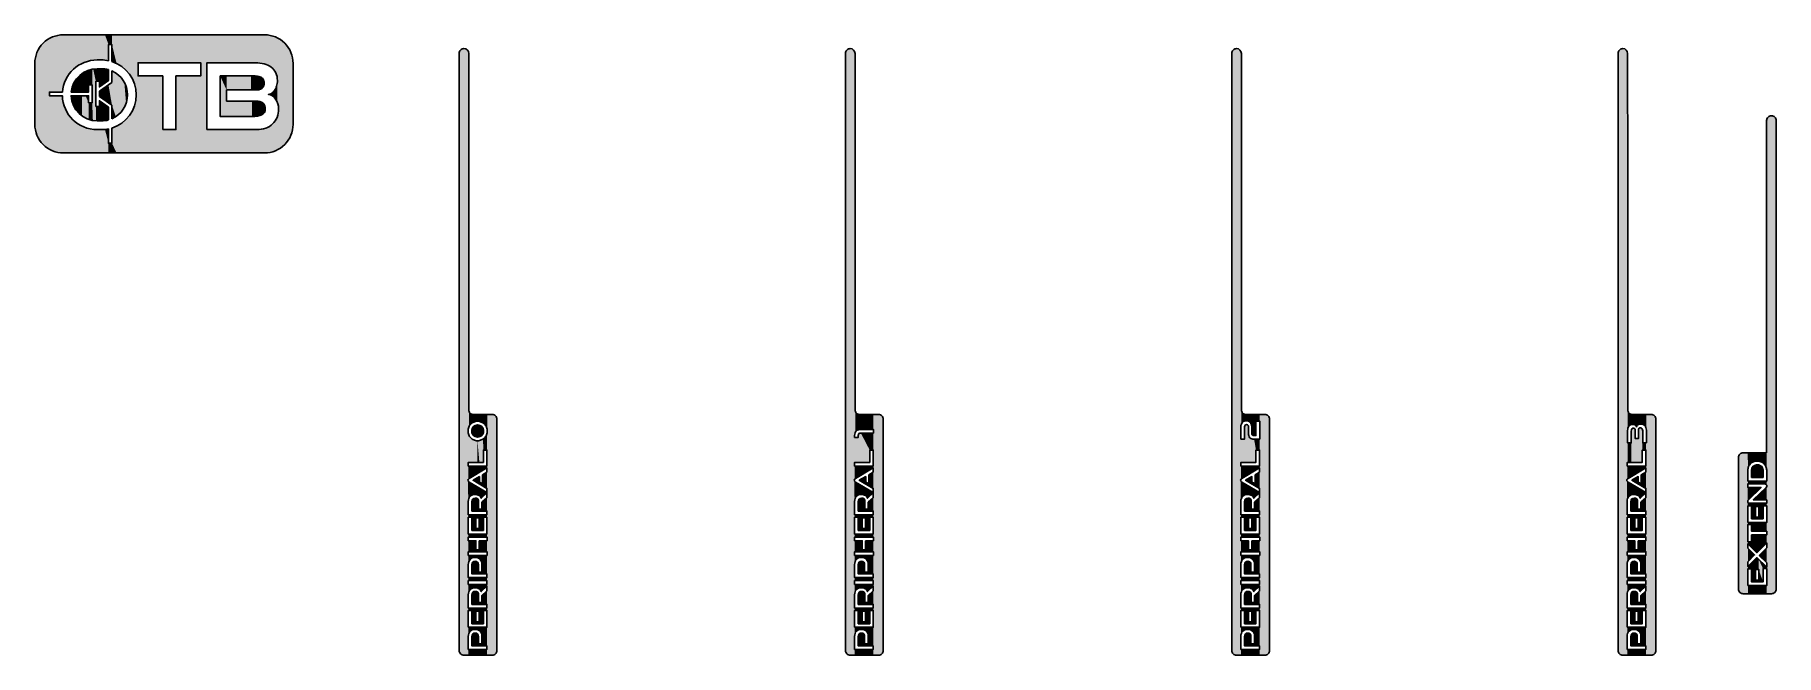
# Model space of a CAD drawing. Extents: x 52 to 235, y -126 to -60.
import ezdxf

# ---------------------------------------------------------------- set-up
doc = ezdxf.new("R2010")
doc.units = 0
doc.layers.add('SEGIG', color=1, linetype='CONTINUOUS')

# ---------------------------------------------------------------- blocks, each defined once
blk = doc.blocks.new('*U1')
at = {"layer": 'SEGIG', "linetype": 'CONTINUOUS'}
for points in [[(55.04, -66.46), (54.66, -60.48), (55.04, -60.45)], [(55.11, -65.97), (55.04, -60.45), (55.11, -60.44)], [(55.04, -66.46), (55.04, -60.45), (55.11, -65.97)], [(55.11, -65.97), (55.11, -60.44), (55.13, -65.89)], [(55.13, -65.89), (55.11, -60.44), (55.13, -60.44)], [(55.13, -65.89), (55.13, -60.44), (55.25, -65.49)], [(55.25, -65.49), (55.13, -60.44), (55.25, -60.44)], [(55.25, -65.49), (55.25, -60.44), (55.45, -65.04)], [(55.45, -65.04), (55.25, -60.44), (55.45, -60.44)], [(55.45, -65.04), (55.45, -60.44), (55.71, -64.61)], [(55.71, -64.61), (55.45, -60.44), (55.71, -60.44)], [(55.71, -64.61), (55.71, -60.44), (56.02, -64.23)], [(56.02, -64.23), (55.71, -60.44), (56.02, -60.44)], [(56.02, -64.23), (56.02, -60.44), (56.39, -63.89)], [(56.39, -63.89), (56.02, -60.44), (56.39, -60.44)], [(56.39, -63.89), (56.39, -60.44), (56.8, -63.61)], [(56.8, -63.61), (56.39, -60.44), (56.8, -60.44)], [(56.8, -63.61), (56.8, -60.44), (57.24, -63.38)], [(57.24, -63.38), (56.8, -60.44), (57.24, -60.44)], [(57.24, -63.38), (57.24, -60.44), (57.71, -63.22)], [(57.71, -63.22), (57.24, -60.44), (57.71, -60.44)], [(57.71, -63.22), (57.71, -60.44), (58.19, -63.11)], [(58.19, -63.11), (57.71, -60.44), (58.19, -60.44)], [(58.19, -63.11), (58.19, -60.44), (58.69, -63.08)], [(58.69, -63.08), (58.19, -60.44), (58.69, -60.44)], [(58.69, -63.08), (58.69, -60.44), (59.13, -63.08)], [(59.13, -63.08), (58.69, -60.44), (59.13, -60.44)], [(59.13, -63.08), (59.13, -60.44), (59.51, -63.1)], [(59.51, -63.1), (59.13, -60.44), (59.51, -60.44)], [(59.51, -63.1), (59.51, -60.44), (59.88, -63.16)], [(59.88, -61.46), (59.51, -60.44), (59.88, -60.44)], [(59.88, -63.16), (59.51, -60.44), (59.88, -61.46)], [(59.88, -61.46), (59.88, -60.44), (60.25, -61.46)], [(60.25, -61.46), (59.88, -60.44), (60.25, -60.44)], [(60.25, -61.46), (60.25, -60.44), (60.73, -63.45)], [(60.73, -63.45), (60.25, -60.44), (60.73, -60.44)], [(60.73, -63.45), (60.73, -60.44), (61.17, -63.7)], [(61.17, -63.7), (60.73, -60.44), (61.17, -60.44)], [(61.17, -63.7), (61.17, -60.44), (61.58, -64.02)], [(61.58, -64.02), (61.17, -60.44), (61.58, -60.44)], [(61.58, -64.02), (61.58, -60.44), (61.94, -64.38)], [(61.94, -64.38), (61.58, -60.44), (61.94, -60.44)], [(61.94, -64.38), (61.94, -60.44), (62.24, -64.8)], [(62.24, -64.8), (61.94, -60.44), (62.24, -60.44)], [(62.24, -64.8), (62.24, -60.44), (62.48, -65.25)], [(62.48, -65.25), (62.24, -60.44), (62.48, -60.44)], [(62.48, -65.25), (62.48, -60.44), (62.66, -65.73)], [(62.66, -65.73), (62.48, -60.44), (62.66, -60.44)], [(62.66, -65.73), (62.66, -60.44), (62.76, -66.23)], [(62.76, -66.23), (62.66, -60.44), (62.76, -60.44)], [(62.76, -66.23), (62.76, -60.44), (62.8, -66.75)], [(62.8, -66.75), (62.76, -60.44), (62.8, -60.44)], [(62.8, -72.86), (62.8, -60.44), (63, -72.86)], [(63, -63.38), (62.8, -60.44), (63, -60.44)], [(63, -72.86), (62.8, -60.44), (63, -64.76)], [(63, -64.76), (62.8, -60.44), (63, -63.38)], [(63, -63.38), (63, -60.44), (69.58, -63.38)], [(69.58, -63.38), (63, -60.44), (69.58, -60.44)], [(69.58, -63.38), (69.58, -60.44), (70.24, -72.86)], [(70.24, -63.38), (69.58, -60.44), (70.24, -60.44)], [(70.24, -72.86), (69.58, -60.44), (70.24, -70.4)], [(70.24, -70.4), (69.58, -60.44), (70.24, -63.38)], [(70.24, -63.38), (70.24, -60.44), (75.34, -63.38)], [(75.34, -63.38), (70.24, -60.44), (75.34, -60.44)], [(75.34, -63.38), (75.34, -60.44), (75.81, -63.41)], [(75.81, -63.41), (75.34, -60.44), (75.81, -60.44)], [(75.81, -63.41), (75.81, -60.44), (76.27, -63.5)], [(76.27, -63.5), (75.81, -60.44), (76.27, -60.44)], [(76.27, -63.5), (76.27, -60.44), (76.3, -63.51)], [(76.3, -63.51), (76.27, -60.44), (76.3, -60.44)], [(76.3, -63.51), (76.3, -60.44), (76.66, -63.64)], [(76.66, -63.64), (76.3, -60.44), (76.66, -60.47)], [(52.46, -71.22), (52.28, -62.51), (52.46, -62.08)], [(52.7, -71.62), (52.46, -62.08), (52.7, -61.68)], [(52.46, -71.22), (52.46, -62.08), (52.7, -71.62)], [(53.01, -71.98), (52.7, -61.68), (53.01, -61.32)], [(52.7, -71.62), (52.7, -61.68), (53.01, -71.98)], [(53.37, -72.29), (53.01, -61.32), (53.37, -61.01)], [(53.01, -71.98), (53.01, -61.32), (53.37, -72.29)], [(53.66, -66.46), (53.37, -61.01), (53.66, -60.84)], [(53.37, -72.29), (53.37, -61.01), (53.66, -72.46)], [(53.66, -72.46), (53.37, -61.01), (53.66, -66.84)], [(53.66, -66.84), (53.37, -61.01), (53.66, -66.46)], [(53.77, -66.46), (53.66, -60.84), (53.77, -60.77)], [(53.66, -66.46), (53.66, -60.84), (53.77, -66.46)], [(54.2, -66.46), (53.77, -60.77), (54.2, -60.59)], [(53.77, -66.46), (53.77, -60.77), (54.2, -66.46)], [(54.66, -66.46), (54.2, -60.59), (54.66, -60.48)], [(54.2, -66.46), (54.2, -60.59), (54.66, -66.46)], [(54.66, -66.46), (54.66, -60.48), (55.04, -66.46)], [(60.25, -63.26), (60.25, -61.46), (60.73, -63.45)], [(76.66, -63.64), (76.66, -60.47), (76.77, -63.71)], [(76.77, -63.71), (76.66, -60.47), (76.77, -60.48)], [(76.77, -63.71), (76.77, -60.48), (77.01, -63.85)], [(77.01, -63.85), (76.77, -60.48), (77.01, -60.54)], [(77.01, -63.85), (77.01, -60.54), (77.2, -64.02)], [(77.2, -64.02), (77.01, -60.54), (77.2, -60.58)], [(77.2, -64.02), (77.2, -60.58), (77.23, -64.05)], [(77.23, -64.05), (77.2, -60.58), (77.23, -60.59)], [(77.23, -64.05), (77.23, -60.59), (77.36, -64.22)], [(77.36, -64.22), (77.23, -60.59), (77.36, -60.64)], [(77.36, -64.22), (77.36, -60.64), (77.48, -64.44)], [(77.48, -64.44), (77.36, -60.64), (77.48, -60.7)], [(77.48, -64.44), (77.48, -60.7), (77.58, -64.69)], [(77.58, -64.69), (77.48, -60.7), (77.58, -60.73)], [(77.58, -64.69), (77.58, -60.73), (77.64, -64.96)], [(77.64, -64.96), (77.58, -60.73), (77.64, -60.76)], [(77.64, -64.96), (77.64, -60.76), (77.65, -65.24)], [(77.65, -65.24), (77.64, -60.76), (77.65, -60.77)], [(77.65, -67.56), (77.65, -60.77), (77.66, -67.58)], [(77.66, -67.58), (77.65, -60.77), (77.66, -60.77)], [(77.66, -67.58), (77.66, -60.77), (77.7, -67.69)], [(77.7, -67.69), (77.66, -60.77), (77.7, -60.79)], [(77.7, -67.69), (77.7, -60.79), (77.76, -67.96)], [(77.76, -67.96), (77.7, -60.79), (77.76, -60.83)], [(77.76, -67.96), (77.76, -60.83), (77.78, -68.23)], [(77.78, -68.23), (77.76, -60.83), (77.78, -60.84)], [(77.78, -72.46), (77.78, -60.84), (78.06, -72.29)], [(78.06, -72.29), (77.78, -60.84), (78.06, -61.01)], [(78.06, -72.29), (78.06, -61.01), (78.42, -71.98)], [(78.42, -71.98), (78.06, -61.01), (78.42, -61.32)], [(78.42, -71.98), (78.42, -61.32), (78.73, -71.62)], [(78.73, -71.62), (78.42, -61.32), (78.73, -61.68)], [(78.73, -71.62), (78.73, -61.68), (78.97, -71.22)], [(78.97, -71.22), (78.73, -61.68), (78.97, -62.08)], [(78.97, -71.22), (78.97, -62.08), (79.15, -70.79)], [(79.15, -70.79), (78.97, -62.08), (79.15, -62.51)], [(96.81, -125.32), (96.78, -62.34), (96.81, -62.19)], [(96.82, -125.37), (96.81, -62.19), (96.82, -62.18)], [(96.81, -125.32), (96.81, -62.19), (96.82, -125.37)], [(96.92, -125.52), (96.82, -62.18), (96.92, -62.03)], [(96.82, -125.37), (96.82, -62.18), (96.92, -125.52)], [(96.92, -125.52), (96.92, -62.03), (96.93, -125.53)], [(96.93, -125.53), (96.92, -62.03), (96.93, -62.03)], [(97.08, -125.63), (96.93, -62.03), (97.08, -61.92)], [(96.93, -125.53), (96.93, -62.03), (97.08, -125.63)], [(97.08, -125.63), (97.08, -61.92), (97.09, -125.64)], [(97.09, -125.64), (97.08, -61.92), (97.09, -61.92)], [(97.27, -125.68), (97.09, -61.92), (97.27, -61.89)], [(97.09, -125.64), (97.09, -61.92), (97.27, -125.68)], [(97.27, -125.68), (97.27, -61.89), (97.28, -125.68)], [(97.28, -125.68), (97.27, -61.89), (97.28, -61.89)], [(97.28, -125.68), (97.28, -61.89), (97.28, -125.68)], [(97.28, -125.68), (97.28, -61.89), (97.28, -61.89)], [(97.28, -125.68), (97.28, -61.89), (97.48, -125.68)], [(97.48, -125.68), (97.28, -61.89), (97.48, -61.92)], [(97.48, -125.68), (97.48, -61.92), (97.64, -125.68)], [(97.64, -125.68), (97.48, -61.92), (97.64, -62.03)], [(97.64, -125.68), (97.64, -62.03), (97.7, -125.68)], [(97.7, -125.68), (97.64, -62.03), (97.7, -62.13)], [(97.7, -107.28), (97.7, -62.13), (97.71, -107.27)], [(97.71, -107.27), (97.7, -62.13), (97.71, -62.14)], [(97.71, -102.11), (97.71, -62.14), (97.73, -101.9)], [(97.73, -101.9), (97.71, -62.14), (97.73, -62.16)], [(97.73, -101.9), (97.73, -62.16), (97.75, -101.83)], [(97.75, -101.83), (97.73, -62.16), (97.75, -62.19)], [(97.75, -101.83), (97.75, -62.19), (97.78, -101.7)], [(97.78, -101.7), (97.75, -62.19), (97.78, -62.37)], [(137.45, -125.32), (137.42, -62.34), (137.45, -62.19)], [(137.46, -125.37), (137.45, -62.19), (137.46, -62.18)], [(137.45, -125.32), (137.45, -62.19), (137.46, -125.37)], [(137.56, -125.52), (137.46, -62.18), (137.56, -62.03)], [(137.46, -125.37), (137.46, -62.18), (137.56, -125.52)], [(137.56, -125.52), (137.56, -62.03), (137.57, -125.53)], [(137.57, -125.53), (137.56, -62.03), (137.57, -62.03)], [(137.72, -125.63), (137.57, -62.03), (137.72, -61.92)], [(137.57, -125.53), (137.57, -62.03), (137.72, -125.63)], [(137.72, -125.63), (137.72, -61.92), (137.73, -125.64)], [(137.73, -125.64), (137.72, -61.92), (137.73, -61.92)], [(137.91, -125.68), (137.73, -61.92), (137.91, -61.89)], [(137.73, -125.64), (137.73, -61.92), (137.91, -125.68)], [(137.91, -125.68), (137.91, -61.89), (137.92, -125.68)], [(137.92, -125.68), (137.91, -61.89), (137.92, -61.89)], [(137.92, -125.68), (137.92, -61.89), (137.92, -125.68)], [(137.92, -125.68), (137.92, -61.89), (137.92, -61.89)], [(137.92, -125.68), (137.92, -61.89), (138.12, -125.68)], [(138.12, -125.68), (137.92, -61.89), (138.12, -61.92)], [(138.12, -125.68), (138.12, -61.92), (138.28, -125.68)], [(138.28, -125.68), (138.12, -61.92), (138.28, -62.03)], [(138.28, -125.68), (138.28, -62.03), (138.34, -125.68)], [(138.34, -125.68), (138.28, -62.03), (138.34, -62.13)], [(138.34, -107.28), (138.34, -62.13), (138.37, -107.19)], [(138.37, -105.4), (138.34, -62.13), (138.37, -62.17)], [(138.37, -107.19), (138.34, -62.13), (138.37, -105.79)], [(138.37, -105.79), (138.34, -62.13), (138.37, -105.4)], [(138.37, -105.4), (138.37, -62.17), (138.38, -105.4)], [(138.38, -102.56), (138.37, -62.17), (138.38, -62.18)], [(138.38, -105.4), (138.37, -62.17), (138.38, -102.78)], [(138.38, -102.78), (138.37, -62.17), (138.38, -102.56)], [(138.38, -102.56), (138.38, -62.18), (138.39, -102.42)], [(138.39, -102.42), (138.38, -62.18), (138.39, -62.19)], [(138.39, -102.42), (138.39, -62.19), (138.39, -102.39)], [(138.39, -102.39), (138.39, -62.19), (138.39, -62.2)], [(138.39, -102.39), (138.39, -62.2), (138.42, -102.3)], [(138.42, -102.3), (138.39, -62.2), (138.42, -62.39)], [(178.09, -125.32), (178.06, -62.34), (178.09, -62.19)], [(178.1, -125.37), (178.09, -62.19), (178.1, -62.18)], [(178.09, -125.32), (178.09, -62.19), (178.1, -125.37)], [(178.2, -125.52), (178.1, -62.18), (178.2, -62.03)], [(178.1, -125.37), (178.1, -62.18), (178.2, -125.52)], [(178.2, -125.52), (178.2, -62.03), (178.21, -125.53)], [(178.21, -125.53), (178.2, -62.03), (178.21, -62.03)], [(178.36, -125.63), (178.21, -62.03), (178.36, -61.92)], [(178.21, -125.53), (178.21, -62.03), (178.36, -125.63)], [(178.36, -125.63), (178.36, -61.92), (178.37, -125.64)], [(178.37, -125.64), (178.36, -61.92), (178.37, -61.92)], [(178.55, -125.68), (178.37, -61.92), (178.55, -61.89)], [(178.37, -125.64), (178.37, -61.92), (178.55, -125.68)], [(178.55, -125.68), (178.55, -61.89), (178.56, -125.68)], [(178.56, -125.68), (178.55, -61.89), (178.56, -61.89)], [(178.56, -125.68), (178.56, -61.89), (178.56, -125.68)], [(178.56, -125.68), (178.56, -61.89), (178.56, -61.89)], [(178.56, -125.68), (178.56, -61.89), (178.76, -125.68)], [(178.76, -125.68), (178.56, -61.89), (178.76, -61.92)], [(178.76, -125.68), (178.76, -61.92), (178.92, -125.68)], [(178.92, -125.68), (178.76, -61.92), (178.92, -62.03)], [(178.92, -125.68), (178.92, -62.03), (178.98, -125.68)], [(178.98, -125.68), (178.92, -62.03), (178.98, -62.13)], [(178.98, -107.28), (178.98, -62.13), (179.01, -107.19)], [(179.01, -105.4), (178.98, -62.13), (179.01, -62.17)], [(179.01, -107.19), (178.98, -62.13), (179.01, -105.79)], [(179.01, -105.79), (178.98, -62.13), (179.01, -105.4)], [(179.01, -105.4), (179.01, -62.17), (179.01, -105.4)], [(179.01, -101.65), (179.01, -62.17), (179.01, -62.17)], [(179.01, -101.65), (179.01, -62.17), (179.02, -101.52)], [(179.02, -101.52), (179.01, -62.17), (179.02, -62.19)], [(179.01, -105.4), (179.01, -62.17), (179.01, -102.95)], [(179.01, -102.95), (179.01, -62.17), (179.01, -101.65)], [(179.02, -101.52), (179.02, -62.19), (179.03, -101.51)], [(179.03, -101.51), (179.02, -62.19), (179.03, -62.19)], [(179.03, -101.51), (179.03, -62.19), (179.06, -101.39)], [(179.06, -101.39), (179.03, -62.19), (179.06, -62.35)], [(218.73, -125.32), (218.7, -62.34), (218.73, -62.19)], [(218.74, -125.37), (218.73, -62.19), (218.74, -62.18)], [(218.73, -125.32), (218.73, -62.19), (218.74, -125.37)], [(218.84, -125.52), (218.74, -62.18), (218.84, -62.03)], [(218.74, -125.37), (218.74, -62.18), (218.84, -125.52)], [(218.84, -125.52), (218.84, -62.03), (218.85, -125.53)], [(218.85, -125.53), (218.84, -62.03), (218.85, -62.03)], [(219, -125.63), (218.85, -62.03), (219, -61.92)], [(218.85, -125.53), (218.85, -62.03), (219, -125.63)], [(219, -125.63), (219, -61.92), (219.01, -125.64)], [(219.01, -125.64), (219, -61.92), (219.01, -61.92)], [(219.19, -125.68), (219.01, -61.92), (219.19, -61.89)], [(219.01, -125.64), (219.01, -61.92), (219.19, -125.68)], [(219.19, -125.68), (219.19, -61.89), (219.2, -125.68)], [(219.2, -125.68), (219.19, -61.89), (219.2, -61.89)], [(219.2, -125.68), (219.2, -61.89), (219.2, -125.68)], [(219.2, -125.68), (219.2, -61.89), (219.2, -61.89)], [(219.2, -125.68), (219.2, -61.89), (219.4, -125.68)], [(219.4, -125.68), (219.2, -61.89), (219.4, -61.92)], [(219.4, -125.68), (219.4, -61.92), (219.56, -125.68)], [(219.56, -125.68), (219.4, -61.92), (219.56, -62.03)], [(219.56, -125.68), (219.56, -62.03), (219.62, -125.68)], [(219.62, -125.68), (219.56, -62.03), (219.62, -62.13)], [(219.62, -107.28), (219.62, -62.13), (219.65, -107.19)], [(219.65, -105.4), (219.62, -62.13), (219.65, -62.17)], [(219.65, -107.19), (219.62, -62.13), (219.65, -105.79)], [(219.65, -105.79), (219.62, -62.13), (219.65, -105.4)], [(219.65, -105.4), (219.65, -62.17), (219.67, -105.4)], [(219.67, -105.4), (219.65, -62.17), (219.67, -62.19)], [(219.67, -105.4), (219.67, -62.19), (219.7, -105.4)], [(219.7, -102.05), (219.67, -62.19), (219.7, -62.37)], [(219.7, -105.4), (219.67, -62.19), (219.7, -103.35)], [(219.7, -103.35), (219.67, -62.19), (219.7, -102.05)], [(52.17, -70.33), (52.13, -63.44), (52.17, -62.97)], [(52.13, -69.86), (52.13, -63.44), (52.17, -70.33)], [(52.28, -70.79), (52.17, -62.97), (52.28, -62.51)], [(52.17, -70.33), (52.17, -62.97), (52.28, -70.79)], [(52.28, -70.79), (52.28, -62.51), (52.46, -71.22)], [(58.17, -65.71), (57.81, -64.14), (58.17, -64.05)], [(58.24, -69.46), (58.17, -64.05), (58.24, -64.04)], [(58.17, -65.71), (58.17, -64.05), (58.24, -69.46)], [(58.27, -69.46), (58.24, -64.04), (58.27, -64.03)], [(58.24, -69.46), (58.24, -64.04), (58.27, -69.46)], [(58.55, -65.33), (58.27, -64.03), (58.55, -64.01)], [(58.27, -69.46), (58.27, -64.03), (58.55, -69.48)], [(58.55, -69.48), (58.27, -64.03), (58.55, -67.97)], [(58.55, -67.97), (58.27, -64.03), (58.55, -65.33)], [(58.69, -65.33), (58.55, -64.01), (58.69, -64)], [(58.55, -65.33), (58.55, -64.01), (58.69, -65.33)], [(58.69, -65.33), (58.69, -64), (58.92, -65.33)], [(58.92, -65.33), (58.69, -64), (58.92, -64)], [(58.92, -65.33), (58.92, -64), (59.13, -65.77)], [(59.13, -65.77), (58.92, -64), (59.13, -64)], [(59.13, -65.77), (59.13, -64), (59.51, -65.51)], [(59.51, -65.51), (59.13, -64), (59.51, -64.02)], [(59.51, -65.51), (59.51, -64.02), (59.88, -65.25)], [(59.88, -65.25), (59.51, -64.02), (59.88, -64.1)], [(69.58, -64.76), (69.58, -63.38), (70.24, -72.86)], [(79.15, -70.79), (79.15, -62.51), (79.26, -70.33)], [(79.26, -70.33), (79.15, -62.51), (79.26, -62.97)], [(79.26, -70.33), (79.26, -62.97), (79.3, -69.86)], [(79.3, -69.86), (79.26, -62.97), (79.3, -63.44)], [(96.78, -75.16), (96.77, -62.39), (96.78, -62.34)], [(96.78, -75.16), (96.78, -62.34), (96.81, -125.32)], [(97.78, -101.7), (97.78, -62.37), (97.78, -101.7)], [(97.78, -101.7), (97.78, -62.37), (97.78, -62.39)], [(97.78, -101.7), (97.78, -62.39), (97.79, -101.68)], [(97.79, -99.87), (97.78, -62.39), (97.79, -75.16)], [(97.79, -101.68), (97.78, -62.39), (97.79, -99.87)], [(137.42, -75.16), (137.41, -62.39), (137.42, -62.34)], [(137.42, -75.16), (137.42, -62.34), (137.45, -125.32)], [(138.42, -102.3), (138.42, -62.39), (138.43, -102.27)], [(138.43, -99.87), (138.42, -62.39), (138.43, -75.16)], [(138.43, -102.27), (138.42, -62.39), (138.43, -99.87)], [(178.06, -75.16), (178.05, -62.39), (178.06, -62.34)], [(178.06, -75.16), (178.06, -62.34), (178.09, -125.32)], [(179.06, -101.39), (179.06, -62.35), (179.06, -101.37)], [(179.06, -101.37), (179.06, -62.35), (179.06, -62.39)], [(179.06, -101.37), (179.06, -62.39), (179.07, -101.35)], [(179.07, -99.87), (179.06, -62.39), (179.07, -75.16)], [(179.07, -101.35), (179.06, -62.39), (179.07, -99.87)], [(218.7, -75.16), (218.69, -62.39), (218.7, -62.34)], [(218.7, -75.16), (218.7, -62.34), (218.73, -125.32)], [(219.7, -102.05), (219.7, -62.37), (219.7, -102.02)], [(219.7, -102.02), (219.7, -62.37), (219.7, -62.39)], [(219.7, -102.02), (219.7, -62.39), (219.71, -101.95)], [(219.71, -99.87), (219.7, -62.39), (219.71, -75.16)], [(219.71, -101.95), (219.7, -62.39), (219.71, -99.87)], [(56.19, -66.46), (56.04, -66.02), (56.19, -65.6)], [(56.41, -66.46), (56.19, -65.6), (56.41, -65.21)], [(56.19, -66.46), (56.19, -65.6), (56.41, -66.46)], [(56.69, -66.46), (56.41, -65.21), (56.69, -64.86)], [(56.41, -66.46), (56.41, -65.21), (56.69, -66.46)], [(57.02, -66.46), (56.69, -64.86), (57.02, -64.56)], [(56.69, -66.46), (56.69, -64.86), (57.02, -66.46)], [(57.4, -66.46), (57.02, -64.56), (57.4, -64.32)], [(57.02, -66.46), (57.02, -64.56), (57.4, -66.46)], [(57.79, -65.71), (57.4, -64.32), (57.79, -64.15)], [(57.4, -66.46), (57.4, -64.32), (57.79, -66.46)], [(57.79, -66.46), (57.4, -64.32), (57.79, -65.71)], [(57.81, -65.71), (57.79, -64.15), (57.81, -64.14)], [(57.79, -65.71), (57.79, -64.15), (57.81, -65.71)], [(57.81, -65.71), (57.81, -64.14), (58.17, -65.71)], [(58.17, -67.59), (58.17, -65.71), (58.24, -69.46)], [(58.92, -65.92), (58.92, -65.33), (59.13, -65.77)], [(59.88, -67.59), (58.92, -66.38), (59.88, -65.71)], [(60.25, -67.85), (59.88, -65.71), (60.25, -65.45)], [(59.88, -67.59), (59.88, -65.71), (60.25, -67.85)], [(60.25, -65.45), (60.25, -64.24), (60.65, -69.04)], [(60.65, -69.04), (60.25, -64.24), (60.65, -64.45)], [(60.25, -67.85), (60.25, -65.45), (60.65, -69.04)], [(60.65, -69.04), (60.65, -64.45), (61, -68.76)], [(61, -68.76), (60.65, -64.45), (61, -64.73)], [(61, -68.76), (61, -64.73), (61.31, -68.43)], [(61.31, -68.43), (61, -64.73), (61.31, -65.07)], [(61.31, -68.43), (61.31, -65.07), (61.55, -68.05)], [(61.55, -68.05), (61.31, -65.07), (61.55, -65.44)], [(61.55, -68.05), (61.55, -65.44), (61.73, -67.63)], [(61.73, -67.63), (61.55, -65.44), (61.73, -65.86)], [(61.73, -67.63), (61.73, -65.86), (61.84, -67.2)], [(61.84, -67.2), (61.73, -65.86), (61.84, -66.3)], [(63, -72.86), (63, -64.76), (65.59, -72.86)], [(65.59, -70.4), (63, -64.76), (65.59, -64.76)], [(65.59, -72.86), (63, -64.76), (65.59, -70.4)], [(66.98, -70.4), (66.98, -64.76), (69.58, -72.86)], [(69.58, -72.86), (66.98, -64.76), (69.58, -64.76)], [(69.58, -72.86), (69.58, -64.76), (70.24, -72.86)], [(71.63, -69.03), (71.63, -64.76), (72.3, -69.03)], [(72.3, -66.24), (71.63, -64.76), (72.3, -64.76)], [(72.3, -69.03), (71.63, -64.76), (72.3, -67.43)], [(72.3, -67.43), (71.63, -64.76), (72.3, -66.24)], [(72.3, -66.24), (72.3, -64.76), (74.89, -66.24)], [(74.89, -66.24), (72.3, -64.76), (74.89, -64.76)], [(74.89, -66.24), (74.89, -64.76), (75.35, -66.24)], [(75.35, -66.24), (74.89, -64.76), (75.35, -64.78)], [(75.35, -66.24), (75.35, -64.78), (75.46, -66.24)], [(75.46, -66.24), (75.35, -64.78), (75.46, -64.78)], [(75.46, -66.24), (75.46, -64.78), (75.59, -66.23)], [(75.59, -66.23), (75.46, -64.78), (75.59, -64.8)], [(75.59, -66.23), (75.59, -64.8), (75.69, -66.21)], [(75.69, -66.21), (75.59, -64.8), (75.69, -64.82)], [(75.69, -66.21), (75.69, -64.82), (75.82, -66.18)], [(75.82, -66.18), (75.69, -64.82), (75.82, -64.87)], [(75.82, -66.18), (75.82, -64.87), (75.9, -66.14)], [(75.9, -66.14), (75.82, -64.87), (75.9, -64.89)], [(75.9, -66.14), (75.9, -64.89), (76.03, -66.08)], [(76.03, -66.08), (75.9, -64.89), (76.03, -64.98)], [(76.03, -66.08), (76.03, -64.98), (76.04, -66.06)], [(76.04, -66.06), (76.03, -64.98), (76.04, -64.98)], [(76.04, -66.06), (76.04, -64.98), (76.16, -65.92)], [(76.16, -65.92), (76.04, -64.98), (76.16, -65.11)], [(76.16, -65.92), (76.16, -65.11), (76.17, -65.91)], [(76.17, -65.91), (76.16, -65.11), (76.17, -65.13)], [(76.17, -65.91), (76.17, -65.13), (76.23, -65.73)], [(76.23, -65.73), (76.17, -65.13), (76.23, -65.3)], [(76.23, -65.73), (76.23, -65.3), (76.24, -65.71)], [(76.24, -65.71), (76.23, -65.3), (76.24, -65.39)], [(76.24, -65.71), (76.24, -65.39), (76.25, -65.5)], [(77.57, -67.38), (77.48, -66.07), (77.57, -65.84)], [(77.6, -67.43), (77.57, -65.84), (77.6, -65.71)], [(77.57, -67.38), (77.57, -65.84), (77.6, -67.43)], [(77.64, -67.52), (77.6, -65.71), (77.64, -65.54)], [(77.6, -67.43), (77.6, -65.71), (77.64, -67.52)], [(77.65, -67.56), (77.64, -65.54), (77.65, -65.24)], [(77.64, -67.52), (77.64, -65.54), (77.65, -67.56)], [(53.66, -72.46), (53.66, -66.84), (53.77, -72.53)], [(53.77, -72.53), (53.66, -66.84), (53.77, -66.84)], [(53.77, -72.53), (53.77, -66.84), (54.2, -72.71)], [(54.2, -72.71), (53.77, -66.84), (54.2, -66.84)], [(54.2, -72.71), (54.2, -66.84), (54.66, -72.82)], [(54.66, -72.82), (54.2, -66.84), (54.66, -66.84)], [(54.66, -72.82), (54.66, -66.84), (55.03, -72.85)], [(55.03, -72.85), (54.66, -66.84), (55.03, -66.84)], [(55.03, -72.85), (55.03, -66.84), (55.07, -72.85)], [(55.07, -72.85), (55.03, -66.84), (55.07, -67.35)], [(55.07, -72.85), (55.07, -67.35), (55.13, -72.86)], [(55.13, -72.86), (55.07, -67.35), (55.13, -67.59)], [(55.13, -72.86), (55.13, -67.59), (55.19, -72.86)], [(55.19, -72.86), (55.13, -67.59), (55.19, -67.85)], [(55.99, -67.26), (55.94, -66.84), (55.99, -66.84)], [(56.04, -66.46), (55.96, -66.46), (56.04, -66.02)], [(55.99, -67.26), (55.99, -66.84), (56.1, -67.66)], [(56.1, -67.66), (55.99, -66.84), (56.1, -66.84)], [(56.04, -66.46), (56.04, -66.02), (56.19, -66.46)], [(56.1, -67.66), (56.1, -66.84), (56.27, -68.05)], [(56.27, -68.05), (56.1, -66.84), (56.27, -66.84)], [(56.27, -68.05), (56.27, -66.84), (56.5, -68.41)], [(56.5, -68.41), (56.27, -66.84), (56.5, -66.84)], [(56.5, -68.41), (56.5, -66.84), (56.78, -68.72)], [(56.78, -68.72), (56.5, -66.84), (56.78, -66.84)], [(56.78, -68.72), (56.78, -66.84), (57.1, -68.99)], [(57.1, -68.99), (56.78, -66.84), (57.1, -66.84)], [(57.1, -68.99), (57.1, -66.84), (57.47, -69.21)], [(57.47, -69.21), (57.1, -66.84), (57.47, -66.84)], [(57.47, -69.21), (57.47, -66.84), (57.79, -69.34)], [(57.79, -67.59), (57.47, -66.84), (57.79, -66.84)], [(57.79, -69.34), (57.47, -66.84), (57.79, -67.59)], [(57.79, -69.34), (57.79, -67.59), (57.86, -69.37)], [(57.86, -69.37), (57.79, -67.59), (57.86, -67.59)], [(57.86, -69.37), (57.86, -67.59), (58.17, -69.44)], [(58.17, -69.44), (57.86, -67.59), (58.17, -67.59)], [(58.17, -69.44), (58.17, -67.59), (58.24, -69.46)], [(58.92, -66.92), (58.92, -66.38), (59.88, -67.59)], [(58.92, -67.97), (58.92, -67.38), (59.13, -69.49)], [(59.13, -69.49), (58.92, -67.38), (59.13, -67.53)], [(59.13, -69.49), (59.13, -67.53), (59.51, -69.47)], [(59.51, -69.47), (59.13, -67.53), (59.51, -67.79)], [(61.84, -67.2), (61.84, -66.3), (61.88, -66.75)], [(62.66, -72.86), (62.48, -68.24), (62.66, -67.76)], [(62.76, -72.86), (62.66, -67.76), (62.76, -67.26)], [(62.66, -72.86), (62.66, -67.76), (62.76, -72.86)], [(62.8, -72.86), (62.76, -67.26), (62.8, -66.75)], [(62.76, -72.86), (62.76, -67.26), (62.8, -72.86)], [(72.3, -69.03), (72.3, -67.43), (74.99, -69.03)], [(74.99, -69.03), (72.3, -67.43), (74.99, -67.43)], [(74.99, -69.03), (74.99, -67.43), (75.28, -69.02)], [(75.28, -69.02), (74.99, -67.43), (75.28, -67.43)], [(75.28, -69.02), (75.28, -67.43), (75.43, -69)], [(75.43, -69), (75.28, -67.43), (75.43, -67.43)], [(75.43, -69), (75.43, -67.43), (75.56, -68.99)], [(75.56, -68.99), (75.43, -67.43), (75.56, -67.43)], [(75.56, -68.99), (75.56, -67.43), (75.68, -68.96)], [(75.68, -68.96), (75.56, -67.43), (75.68, -67.44)], [(75.68, -68.96), (75.68, -67.44), (75.79, -68.93)], [(75.79, -68.93), (75.68, -67.44), (75.79, -67.47)], [(75.79, -68.93), (75.79, -67.47), (75.92, -68.88)], [(75.92, -68.88), (75.79, -67.47), (75.92, -67.51)], [(75.92, -68.88), (75.92, -67.51), (76, -68.84)], [(76, -68.84), (75.92, -67.51), (76, -67.56)], [(76, -68.84), (76, -67.56), (76.14, -68.75)], [(76.14, -68.75), (76, -67.56), (76.14, -67.63)], [(76.14, -68.75), (76.14, -67.63), (76.15, -68.74)], [(76.15, -68.74), (76.14, -67.63), (76.15, -67.66)], [(76.15, -68.74), (76.15, -67.66), (76.27, -68.6)], [(76.27, -68.6), (76.15, -67.66), (76.27, -67.8)], [(76.87, -66.76), (76.7, -66.7), (76.87, -66.68)], [(76.99, -66.8), (76.87, -66.68), (76.99, -66.61)], [(76.87, -66.76), (76.87, -66.68), (76.99, -66.8)], [(77.02, -66.82), (76.99, -66.61), (77.02, -66.6)], [(76.99, -66.8), (76.99, -66.61), (77.02, -66.82)], [(77.2, -66.93), (77.02, -66.6), (77.2, -66.46)], [(77.02, -66.82), (77.02, -66.6), (77.2, -66.93)], [(77.25, -66.96), (77.2, -66.46), (77.25, -66.4)], [(77.2, -66.93), (77.2, -66.46), (77.25, -66.96)], [(77.35, -67.07), (77.25, -66.4), (77.35, -66.29)], [(77.25, -66.96), (77.25, -66.4), (77.35, -67.07)], [(77.46, -67.19), (77.35, -66.29), (77.46, -66.11)], [(77.35, -67.07), (77.35, -66.29), (77.46, -67.19)], [(77.48, -67.23), (77.46, -66.11), (77.48, -66.07)], [(77.46, -67.19), (77.46, -66.11), (77.48, -67.23)], [(77.48, -67.23), (77.48, -66.07), (77.57, -67.38)], [(55.19, -72.86), (55.19, -67.85), (55.38, -72.86)], [(55.38, -72.86), (55.19, -67.85), (55.38, -68.33)], [(55.38, -72.86), (55.38, -68.33), (55.64, -72.86)], [(55.64, -72.86), (55.38, -68.33), (55.64, -68.78)], [(55.64, -72.86), (55.64, -68.78), (55.95, -72.86)], [(55.95, -72.86), (55.64, -68.78), (55.95, -69.18)], [(55.95, -72.86), (55.95, -69.18), (56.32, -72.86)], [(56.32, -72.86), (55.95, -69.18), (56.32, -69.54)], [(56.32, -72.86), (56.32, -69.54), (56.74, -72.86)], [(56.74, -72.86), (56.32, -69.54), (56.74, -69.85)], [(58.55, -69.48), (58.55, -67.97), (58.69, -69.49)], [(58.69, -69.49), (58.55, -67.97), (58.69, -67.97)], [(58.69, -69.49), (58.69, -67.97), (58.92, -69.49)], [(58.92, -69.49), (58.69, -67.97), (58.92, -67.97)], [(58.92, -69.49), (58.92, -67.97), (59.13, -69.49)], [(59.51, -69.47), (59.51, -67.79), (59.88, -69.39)], [(59.88, -69.39), (59.51, -67.79), (59.88, -68.05)], [(60.25, -69.26), (60.25, -67.85), (60.65, -69.04)], [(61.58, -72.86), (61.17, -69.79), (61.58, -69.48)], [(61.94, -72.86), (61.58, -69.48), (61.94, -69.11)], [(61.58, -72.86), (61.58, -69.48), (61.94, -72.86)], [(62.24, -72.86), (61.94, -69.11), (62.24, -68.7)], [(61.94, -72.86), (61.94, -69.11), (62.24, -72.86)], [(62.48, -72.86), (62.24, -68.7), (62.48, -68.24)], [(62.24, -72.86), (62.24, -68.7), (62.48, -72.86)], [(62.48, -72.86), (62.48, -68.24), (62.66, -72.86)], [(76.27, -68.6), (76.27, -67.8), (76.28, -68.6)], [(76.28, -68.6), (76.27, -67.8), (76.28, -67.81)], [(76.28, -68.6), (76.28, -67.81), (76.35, -68.41)], [(76.35, -68.41), (76.28, -67.81), (76.35, -68)], [(76.35, -68.41), (76.35, -68), (76.35, -68.4)], [(76.35, -68.4), (76.35, -68), (76.35, -68)], [(76.35, -68.4), (76.35, -68), (76.37, -68.22)], [(77.34, -72.67), (77.23, -69.72), (77.34, -69.6)], [(77.49, -72.6), (77.34, -69.6), (77.49, -69.37)], [(77.34, -72.67), (77.34, -69.6), (77.49, -72.6)], [(77.61, -72.55), (77.49, -69.37), (77.61, -69.12)], [(77.49, -72.6), (77.49, -69.37), (77.61, -72.55)], [(77.66, -72.53), (77.61, -69.12), (77.66, -68.97)], [(77.61, -72.55), (77.61, -69.12), (77.66, -72.53)], [(77.71, -72.5), (77.66, -68.97), (77.71, -68.84)], [(77.66, -72.53), (77.66, -68.97), (77.71, -72.5)], [(77.76, -72.47), (77.71, -68.84), (77.76, -68.54)], [(77.71, -72.5), (77.71, -68.84), (77.76, -72.47)], [(77.78, -72.46), (77.76, -68.54), (77.78, -68.23)], [(77.76, -72.47), (77.76, -68.54), (77.78, -72.46)], [(234.33, -106.23), (234.32, -69.46), (234.33, -69.41)], [(234.32, -104.4), (234.32, -69.46), (234.33, -106.23)], [(234.35, -107.86), (234.33, -69.37), (234.35, -69.29)], [(234.33, -107.78), (234.33, -69.41), (234.33, -69.37)], [(234.33, -107.78), (234.33, -69.37), (234.35, -107.86)], [(234.33, -106.23), (234.33, -69.41), (234.33, -107.78)], [(234.46, -119.22), (234.35, -69.27), (234.46, -69.11)], [(234.35, -119.22), (234.35, -69.29), (234.35, -69.27)], [(234.35, -119.22), (234.35, -69.27), (234.46, -119.22)], [(234.35, -119.22), (234.35, -69.29), (234.35, -119.22)], [(234.62, -119.22), (234.46, -69.11), (234.62, -69)], [(234.46, -119.22), (234.46, -69.11), (234.62, -119.22)], [(234.82, -119.22), (234.62, -69), (234.82, -68.96)], [(234.62, -119.22), (234.62, -69), (234.82, -119.22)], [(234.82, -119.22), (234.82, -68.96), (234.83, -119.22)], [(234.83, -119.22), (234.82, -68.96), (234.83, -68.96)], [(234.83, -119.22), (234.83, -68.96), (235.02, -119.18)], [(235.02, -119.18), (234.83, -68.96), (235.02, -69)], [(235.02, -119.18), (235.02, -69), (235.18, -119.07)], [(235.18, -119.07), (235.02, -69), (235.18, -69.11)], [(235.18, -119.07), (235.18, -69.11), (235.29, -118.91)], [(235.29, -118.91), (235.18, -69.11), (235.29, -69.27)], [(235.29, -118.91), (235.29, -69.27), (235.33, -118.72)], [(235.33, -118.72), (235.29, -69.27), (235.33, -69.46)], [(56.74, -72.86), (56.74, -69.85), (57.19, -72.86)], [(57.19, -72.86), (56.74, -69.85), (57.19, -70.09)], [(57.19, -72.86), (57.19, -70.09), (57.67, -72.86)], [(57.67, -72.86), (57.19, -70.09), (57.67, -70.27)], [(57.67, -72.86), (57.67, -70.27), (58.18, -72.86)], [(58.18, -72.86), (57.67, -70.27), (58.18, -70.38)], [(58.18, -72.86), (58.18, -70.38), (58.69, -72.86)], [(58.69, -72.86), (58.18, -70.38), (58.69, -70.41)], [(58.69, -72.86), (58.69, -70.41), (59.13, -72.86)], [(59.13, -72.86), (58.69, -70.41), (59.13, -70.41)], [(59.51, -72.86), (59.13, -70.41), (59.51, -70.39)], [(59.13, -72.86), (59.13, -70.41), (59.51, -72.86)], [(59.88, -71.84), (59.51, -70.39), (59.88, -70.34)], [(59.51, -72.86), (59.51, -70.39), (59.88, -72.86)], [(59.88, -72.86), (59.51, -70.39), (59.88, -71.84)], [(60.73, -72.86), (60.25, -70.24), (60.73, -70.05)], [(60.25, -71.84), (60.25, -70.24), (60.73, -72.86)], [(61.17, -72.86), (60.73, -70.05), (61.17, -69.79)], [(60.73, -72.86), (60.73, -70.05), (61.17, -72.86)], [(61.17, -72.86), (61.17, -69.79), (61.58, -72.86)], [(65.59, -72.86), (65.59, -70.4), (66.98, -72.86)], [(66.98, -72.86), (65.59, -70.4), (66.98, -70.4)], [(66.98, -72.86), (66.98, -70.4), (69.58, -72.86)], [(70.24, -72.86), (70.24, -70.4), (75.48, -72.86)], [(75.48, -72.86), (70.24, -70.4), (75.48, -70.4)], [(75.8, -72.86), (75.48, -70.4), (75.8, -70.39)], [(75.48, -72.86), (75.48, -70.4), (75.8, -72.86)], [(76.11, -72.86), (75.8, -70.39), (76.11, -70.33)], [(75.8, -72.86), (75.8, -70.39), (76.11, -72.86)], [(76.3, -72.86), (76.11, -70.33), (76.3, -70.28)], [(76.11, -72.86), (76.11, -70.33), (76.3, -72.86)], [(76.42, -72.85), (76.3, -70.28), (76.42, -70.25)], [(76.3, -72.86), (76.3, -70.28), (76.42, -72.85)], [(76.68, -72.83), (76.42, -70.25), (76.68, -70.14)], [(76.42, -72.85), (76.42, -70.25), (76.68, -72.83)], [(76.77, -72.82), (76.68, -70.14), (76.77, -70.09)], [(76.68, -72.83), (76.68, -70.14), (76.77, -72.82)], [(76.93, -72.78), (76.77, -70.09), (76.93, -69.99)], [(76.77, -72.82), (76.77, -70.09), (76.93, -72.78)], [(77.15, -72.73), (76.93, -69.99), (77.15, -69.81)], [(76.93, -72.78), (76.93, -69.99), (77.15, -72.73)], [(77.23, -72.71), (77.15, -69.81), (77.23, -69.72)], [(77.15, -72.73), (77.15, -69.81), (77.23, -72.71)], [(77.23, -72.71), (77.23, -69.72), (77.34, -72.67)], [(59.88, -72.86), (59.88, -71.84), (60.25, -72.86)], [(60.25, -72.86), (59.88, -71.84), (60.25, -71.84)], [(60.25, -72.86), (60.25, -71.84), (60.73, -72.86)], [(96.78, -125.18), (96.78, -75.16), (96.81, -125.32)], [(137.42, -125.18), (137.42, -75.16), (137.45, -125.32)], [(178.06, -125.18), (178.06, -75.16), (178.09, -125.32)], [(218.7, -125.18), (218.7, -75.16), (218.73, -125.32)], [(97.79, -101.68), (97.79, -99.87), (97.83, -101.6)], [(97.83, -101.6), (97.79, -99.87), (97.83, -100.06)], [(97.83, -101.6), (97.83, -100.06), (97.87, -101.53)], [(97.87, -101.53), (97.83, -100.06), (97.87, -100.12)], [(97.87, -101.53), (97.87, -100.12), (97.94, -101.44)], [(97.94, -101.44), (97.87, -100.12), (97.94, -100.23)], [(97.94, -101.44), (97.94, -100.23), (97.99, -101.38)], [(97.99, -101.38), (97.94, -100.23), (97.99, -100.26)], [(97.99, -101.38), (97.99, -100.26), (98.1, -101.28)], [(98.1, -101.28), (97.99, -100.26), (98.1, -100.33)], [(98.1, -101.28), (98.1, -100.33), (98.13, -101.25)], [(98.13, -101.25), (98.1, -100.33), (98.13, -100.34)], [(98.13, -101.25), (98.13, -100.34), (98.29, -101.16)], [(98.29, -101.16), (98.13, -100.34), (98.29, -100.37)], [(98.29, -101.16), (98.29, -100.37), (98.3, -101.16)], [(98.3, -101.16), (98.29, -100.37), (98.3, -100.37)], [(98.3, -101.16), (98.3, -100.37), (98.49, -101.1)], [(98.49, -101.1), (98.3, -100.37), (98.49, -100.37)], [(98.49, -101.1), (98.49, -100.37), (98.7, -101.08)], [(98.7, -101.08), (98.49, -100.37), (98.7, -100.37)], [(98.7, -101.08), (98.7, -100.37), (98.9, -101.1)], [(98.9, -101.1), (98.7, -100.37), (98.9, -100.37)], [(98.9, -101.1), (98.9, -100.37), (99.1, -101.16)], [(99.1, -101.16), (98.9, -100.37), (99.1, -100.37)], [(99.1, -101.16), (99.1, -100.37), (99.28, -101.25)], [(99.28, -101.25), (99.1, -100.37), (99.28, -100.37)], [(99.28, -101.25), (99.28, -100.37), (99.43, -101.38)], [(99.43, -101.38), (99.28, -100.37), (99.43, -100.37)], [(99.43, -101.38), (99.43, -100.37), (99.55, -101.53)], [(99.55, -101.53), (99.43, -100.37), (99.55, -100.37)], [(99.55, -101.53), (99.55, -100.37), (99.65, -101.7)], [(99.65, -101.7), (99.55, -100.37), (99.65, -100.37)], [(99.65, -101.7), (99.65, -100.37), (99.71, -101.9)], [(99.71, -101.9), (99.65, -100.37), (99.71, -100.37)], [(99.71, -101.9), (99.71, -100.37), (99.73, -102.11)], [(99.73, -102.11), (99.71, -100.37), (99.73, -100.37)], [(99.73, -125.68), (99.73, -100.37), (100.25, -125.68)], [(100.25, -125.68), (99.73, -100.37), (100.25, -100.37)], [(100.25, -125.68), (100.25, -100.37), (100.45, -125.64)], [(100.45, -125.64), (100.25, -100.37), (100.45, -100.41)], [(100.45, -125.64), (100.45, -100.41), (100.61, -125.53)], [(100.61, -125.53), (100.45, -100.41), (100.61, -100.52)], [(100.61, -125.53), (100.61, -100.52), (100.72, -125.37)], [(100.72, -125.37), (100.61, -100.52), (100.72, -100.68)], [(100.72, -125.37), (100.72, -100.68), (100.75, -125.18)], [(100.75, -125.18), (100.72, -100.68), (100.75, -100.87)], [(138.43, -102.27), (138.43, -99.87), (138.45, -102.23)], [(138.45, -102.23), (138.43, -99.87), (138.45, -99.94)], [(138.45, -102.23), (138.45, -99.94), (138.47, -102.2)], [(138.47, -102.2), (138.45, -99.94), (138.47, -100.06)], [(138.47, -102.2), (138.47, -100.06), (138.55, -102.1)], [(138.55, -102.1), (138.47, -100.06), (138.55, -100.18)], [(138.55, -102.1), (138.55, -100.18), (138.58, -102.08)], [(138.58, -102.08), (138.55, -100.18), (138.58, -100.23)], [(138.58, -102.08), (138.58, -100.23), (138.69, -102)], [(138.69, -102), (138.58, -100.23), (138.69, -100.3)], [(138.69, -102), (138.69, -100.3), (138.74, -101.98)], [(138.74, -101.98), (138.69, -100.3), (138.74, -100.33)], [(138.74, -101.98), (138.74, -100.33), (138.86, -101.95)], [(138.86, -101.95), (138.74, -100.33), (138.86, -100.36)], [(138.86, -101.95), (138.86, -100.36), (138.93, -101.94)], [(138.93, -101.94), (138.86, -100.36), (138.93, -100.37)], [(138.93, -101.94), (138.93, -100.37), (139.03, -101.93)], [(139.03, -101.93), (138.93, -100.37), (139.03, -100.37)], [(139.03, -101.93), (139.03, -100.37), (140.35, -101.93)], [(140.35, -101.93), (139.03, -100.37), (140.35, -100.37)], [(140.35, -101.93), (140.35, -100.37), (140.35, -113.26)], [(140.35, -113.26), (140.35, -100.37), (140.35, -100.37)], [(140.35, -113.26), (140.35, -100.37), (140.89, -125.68)], [(140.89, -125.68), (140.35, -100.37), (140.89, -100.37)], [(140.89, -125.68), (140.89, -100.37), (141.09, -125.64)], [(141.09, -125.64), (140.89, -100.37), (141.09, -100.41)], [(141.09, -125.64), (141.09, -100.41), (141.25, -125.53)], [(141.25, -125.53), (141.09, -100.41), (141.25, -100.52)], [(141.25, -125.53), (141.25, -100.52), (141.36, -125.37)], [(141.36, -125.37), (141.25, -100.52), (141.36, -100.68)], [(141.36, -125.37), (141.36, -100.68), (141.39, -125.18)], [(141.39, -125.18), (141.36, -100.68), (141.39, -100.87)], [(179.07, -101.35), (179.07, -99.87), (179.11, -101.28)], [(179.11, -101.28), (179.07, -99.87), (179.11, -100.03)], [(179.11, -101.28), (179.11, -100.03), (179.11, -101.28)], [(179.11, -101.28), (179.11, -100.03), (179.11, -100.06)], [(179.11, -101.28), (179.11, -100.06), (179.17, -101.19)], [(179.17, -101.19), (179.11, -100.06), (179.17, -100.16)], [(179.17, -101.19), (179.17, -100.16), (179.22, -101.15)], [(179.22, -101.15), (179.17, -100.16), (179.22, -100.23)], [(179.22, -101.15), (179.22, -100.23), (179.26, -101.12)], [(179.26, -101.12), (179.22, -100.23), (179.26, -100.25)], [(179.26, -101.12), (179.26, -100.25), (179.35, -101.07)], [(179.35, -101.07), (179.26, -100.25), (179.35, -100.31)], [(179.35, -101.07), (179.35, -100.31), (179.38, -101.07)], [(179.38, -101.07), (179.35, -100.31), (179.38, -100.33)], [(179.38, -101.07), (179.38, -100.33), (179.46, -101.04)], [(179.46, -101.04), (179.38, -100.33), (179.46, -100.35)], [(179.46, -101.04), (179.46, -100.35), (179.57, -101.03)], [(179.57, -101.03), (179.46, -100.35), (179.57, -100.37)], [(179.57, -101.03), (179.57, -100.37), (179.58, -101.03)], [(179.58, -101.03), (179.57, -100.37), (179.58, -100.37)], [(179.58, -101.03), (179.58, -100.37), (179.69, -101.04)], [(179.69, -101.04), (179.58, -100.37), (179.69, -100.37)], [(179.69, -101.04), (179.69, -100.37), (179.81, -101.08)], [(179.81, -101.08), (179.69, -100.37), (179.81, -100.37)], [(179.81, -101.08), (179.81, -100.37), (179.9, -101.13)], [(179.9, -101.13), (179.81, -100.37), (179.9, -100.37)], [(179.9, -101.13), (179.9, -100.37), (179.99, -101.2)], [(179.99, -101.2), (179.9, -100.37), (179.99, -100.37)], [(179.99, -101.2), (179.99, -100.37), (180.06, -101.29)], [(180.06, -101.29), (179.99, -100.37), (180.06, -100.37)], [(180.06, -101.29), (180.06, -100.37), (180.11, -101.39)], [(180.11, -101.39), (180.06, -100.37), (180.11, -100.37)], [(180.11, -101.39), (180.11, -100.37), (180.14, -101.52)], [(180.14, -101.52), (180.11, -100.37), (180.14, -100.37)], [(180.14, -101.52), (180.14, -100.37), (180.15, -101.65)], [(180.15, -101.65), (180.14, -100.37), (180.15, -100.37)], [(180.15, -101.65), (180.15, -100.37), (180.17, -102.47)], [(180.17, -102.47), (180.15, -100.37), (180.17, -100.37)], [(180.17, -102.47), (180.17, -100.37), (180.25, -102.57)], [(180.25, -102.57), (180.17, -100.37), (180.25, -100.37)], [(180.25, -102.57), (180.25, -100.37), (180.37, -102.59)], [(180.37, -102.59), (180.25, -100.37), (180.37, -100.37)], [(180.37, -102.59), (180.37, -100.37), (180.6, -102.59)], [(180.6, -101.07), (180.37, -100.37), (180.6, -100.37)], [(180.6, -102.59), (180.37, -100.37), (180.6, -101.07)], [(180.6, -101.07), (180.6, -100.37), (180.99, -101.07)], [(180.99, -101.07), (180.6, -100.37), (180.99, -100.37)], [(180.99, -101.07), (180.99, -100.37), (180.99, -113.26)], [(180.99, -113.26), (180.99, -100.37), (180.99, -100.37)], [(180.99, -113.26), (180.99, -100.37), (181.53, -125.68)], [(181.53, -125.68), (180.99, -100.37), (181.53, -100.37)], [(181.53, -125.68), (181.53, -100.37), (181.73, -125.64)], [(181.73, -125.64), (181.53, -100.37), (181.73, -100.41)], [(181.73, -125.64), (181.73, -100.41), (181.89, -125.53)], [(181.89, -125.53), (181.73, -100.41), (181.89, -100.52)], [(181.89, -125.53), (181.89, -100.52), (182, -125.37)], [(182, -125.37), (181.89, -100.52), (182, -100.68)], [(182, -125.37), (182, -100.68), (182.03, -125.18)], [(182.03, -125.18), (182, -100.68), (182.03, -100.87)], [(219.71, -101.95), (219.71, -99.87), (219.73, -101.79)], [(219.73, -101.79), (219.71, -99.87), (219.73, -99.97)], [(219.73, -101.79), (219.73, -99.97), (219.75, -101.74)], [(219.75, -101.74), (219.73, -99.97), (219.75, -100.06)], [(219.75, -101.74), (219.75, -100.06), (219.77, -101.68)], [(219.77, -101.68), (219.75, -100.06), (219.77, -100.1)], [(219.77, -101.68), (219.77, -100.1), (219.83, -101.59)], [(219.83, -101.59), (219.77, -100.1), (219.83, -100.18)], [(219.83, -101.59), (219.83, -100.18), (219.86, -101.56)], [(219.86, -101.56), (219.83, -100.18), (219.86, -100.23)], [(219.86, -101.56), (219.86, -100.23), (219.91, -101.51)], [(219.91, -101.51), (219.86, -100.23), (219.91, -100.26)], [(219.91, -101.51), (219.91, -100.26), (220, -101.45)], [(220, -101.45), (219.91, -100.26), (220, -100.32)], [(220, -101.45), (220, -100.32), (220.02, -101.45)], [(220.02, -101.45), (220, -100.32), (220.02, -100.33)], [(220.02, -101.45), (220.02, -100.33), (220.11, -101.42)], [(220.11, -101.42), (220.02, -100.33), (220.11, -100.35)], [(220.11, -101.42), (220.11, -100.35), (220.21, -101.41)], [(220.21, -101.41), (220.11, -100.35), (220.21, -100.37)], [(220.21, -101.41), (220.21, -100.37), (220.22, -101.41)], [(220.22, -101.41), (220.21, -100.37), (220.22, -100.37)], [(220.22, -101.41), (220.22, -100.37), (220.38, -101.42)], [(220.38, -101.42), (220.22, -100.37), (220.38, -100.37)], [(220.38, -101.42), (220.38, -100.37), (220.52, -101.49)], [(220.52, -101.49), (220.38, -100.37), (220.52, -100.37)], [(220.52, -101.49), (220.52, -100.37), (220.59, -101.57)], [(220.59, -101.57), (220.52, -100.37), (220.59, -100.37)], [(220.59, -101.57), (220.59, -100.37), (220.63, -101.67)], [(220.63, -101.67), (220.59, -100.37), (220.63, -100.37)], [(220.63, -101.67), (220.63, -100.37), (220.68, -101.55)], [(220.68, -101.55), (220.63, -100.37), (220.68, -100.37)], [(220.68, -101.55), (220.68, -100.37), (220.77, -101.46)], [(220.77, -101.46), (220.68, -100.37), (220.77, -100.37)], [(220.77, -101.46), (220.77, -100.37), (220.91, -101.39)], [(220.91, -101.39), (220.77, -100.37), (220.91, -100.37)], [(220.91, -101.39), (220.91, -100.37), (221.07, -101.37)], [(221.07, -101.37), (220.91, -100.37), (221.07, -100.37)], [(221.07, -101.37), (221.07, -100.37), (221.19, -101.38)], [(221.19, -101.38), (221.07, -100.37), (221.19, -100.37)], [(221.19, -101.38), (221.19, -100.37), (221.32, -101.42)], [(221.32, -101.42), (221.19, -100.37), (221.32, -100.37)], [(221.32, -101.42), (221.32, -100.37), (221.42, -101.47)], [(221.42, -101.47), (221.32, -100.37), (221.42, -100.37)], [(221.42, -101.47), (221.42, -100.37), (221.51, -101.55)], [(221.51, -101.55), (221.42, -100.37), (221.51, -100.37)], [(221.51, -101.55), (221.51, -100.37), (221.58, -101.64)], [(221.58, -101.64), (221.51, -100.37), (221.58, -100.37)], [(221.58, -101.64), (221.58, -100.37), (221.63, -101.75)], [(221.63, -101.75), (221.58, -100.37), (221.63, -100.37)], [(221.63, -101.75), (221.63, -100.37), (221.66, -101.88)], [(221.66, -101.88), (221.63, -100.37), (221.66, -100.37)], [(221.66, -101.88), (221.66, -100.37), (221.67, -102.02)], [(221.67, -102.02), (221.66, -100.37), (221.67, -100.37)], [(221.67, -102.02), (221.67, -100.37), (222.17, -125.68)], [(222.17, -125.68), (221.67, -100.37), (222.17, -100.37)], [(222.17, -125.68), (222.17, -100.37), (222.37, -125.64)], [(222.37, -125.64), (222.17, -100.37), (222.37, -100.41)], [(222.37, -125.64), (222.37, -100.41), (222.53, -125.53)], [(222.53, -125.53), (222.37, -100.41), (222.53, -100.52)], [(222.53, -125.53), (222.53, -100.52), (222.64, -125.37)], [(222.64, -125.37), (222.53, -100.52), (222.64, -100.68)], [(222.64, -125.37), (222.64, -100.68), (222.67, -125.18)], [(222.67, -125.18), (222.64, -100.68), (222.67, -100.87)], [(97.71, -107.27), (97.71, -102.11), (97.73, -107.21)], [(97.73, -107.21), (97.71, -102.11), (97.73, -102.31)], [(97.73, -107.21), (97.73, -102.31), (97.73, -107.19)], [(97.73, -105.4), (97.73, -102.31), (97.73, -102.33)], [(97.73, -107.19), (97.73, -102.31), (97.73, -105.79)], [(97.73, -105.79), (97.73, -102.31), (97.73, -105.4)], [(97.73, -105.4), (97.73, -102.33), (97.78, -105.4)], [(97.78, -105.4), (97.73, -102.33), (97.78, -102.51)], [(97.78, -105.4), (97.78, -102.51), (97.87, -105.4)], [(97.87, -105.4), (97.78, -102.51), (97.87, -102.68)], [(98.11, -102.24), (98.1, -102.11), (98.11, -101.97)], [(98.14, -102.38), (98.11, -101.97), (98.14, -101.84)], [(98.11, -102.24), (98.11, -101.97), (98.11, -102.24)], [(98.11, -102.24), (98.11, -101.97), (98.11, -101.97)], [(98.11, -102.24), (98.11, -101.97), (98.14, -102.38)], [(98.2, -102.48), (98.14, -101.84), (98.2, -101.73)], [(98.14, -102.38), (98.14, -101.84), (98.14, -102.38)], [(98.14, -102.38), (98.14, -101.84), (98.14, -101.84)], [(98.14, -102.38), (98.14, -101.84), (98.2, -102.48)], [(98.27, -102.58), (98.2, -101.73), (98.27, -101.64)], [(98.2, -102.48), (98.2, -101.73), (98.2, -102.48)], [(98.2, -102.48), (98.2, -101.73), (98.2, -101.73)], [(98.2, -102.48), (98.2, -101.73), (98.27, -102.58)], [(98.36, -102.65), (98.27, -101.64), (98.36, -101.57)], [(98.27, -102.58), (98.27, -101.64), (98.27, -102.58)], [(98.27, -102.58), (98.27, -101.64), (98.27, -101.64)], [(98.27, -102.58), (98.27, -101.64), (98.36, -102.65)], [(98.47, -102.7), (98.36, -101.57), (98.47, -101.52)], [(98.36, -102.65), (98.36, -101.57), (98.36, -102.65)], [(98.36, -102.65), (98.36, -101.57), (98.36, -101.57)], [(98.36, -102.65), (98.36, -101.57), (98.47, -102.7)], [(98.59, -102.73), (98.47, -101.52), (98.59, -101.48)], [(98.47, -102.7), (98.47, -101.52), (98.47, -102.7)], [(98.47, -102.7), (98.47, -101.52), (98.47, -101.52)], [(98.47, -102.7), (98.47, -101.52), (98.59, -102.73)], [(98.71, -102.74), (98.59, -101.48), (98.71, -101.47)], [(98.59, -102.73), (98.59, -101.48), (98.59, -102.73)], [(98.59, -102.73), (98.59, -101.48), (98.59, -101.48)], [(98.59, -102.73), (98.59, -101.48), (98.71, -102.74)], [(98.71, -102.74), (98.71, -101.47), (98.84, -102.73)], [(98.84, -102.73), (98.71, -101.47), (98.84, -101.48)], [(98.84, -102.73), (98.84, -101.48), (98.84, -102.73)], [(98.84, -102.73), (98.84, -101.48), (98.84, -101.48)], [(98.84, -102.73), (98.84, -101.48), (98.96, -102.7)], [(98.96, -102.7), (98.84, -101.48), (98.96, -101.52)], [(98.96, -102.7), (98.96, -101.52), (98.96, -102.7)], [(98.96, -102.7), (98.96, -101.52), (98.96, -101.52)], [(98.96, -102.7), (98.96, -101.52), (99.07, -102.65)], [(99.07, -102.65), (98.96, -101.52), (99.07, -101.57)], [(99.07, -102.65), (99.07, -101.57), (99.07, -102.65)], [(99.07, -102.65), (99.07, -101.57), (99.07, -101.57)], [(99.07, -102.65), (99.07, -101.57), (99.16, -102.57)], [(99.16, -102.57), (99.07, -101.57), (99.16, -101.64)], [(99.16, -102.57), (99.16, -101.64), (99.24, -102.48)], [(99.24, -102.48), (99.16, -101.64), (99.24, -101.73)], [(99.24, -102.48), (99.24, -101.73), (99.24, -102.48)], [(99.24, -102.48), (99.24, -101.73), (99.24, -101.73)], [(99.24, -102.48), (99.24, -101.73), (99.29, -102.38)], [(99.29, -102.38), (99.24, -101.73), (99.29, -101.84)], [(99.29, -102.38), (99.29, -101.84), (99.33, -102.25)], [(99.33, -102.25), (99.29, -101.84), (99.33, -101.97)], [(99.33, -102.25), (99.33, -101.97), (99.33, -102.25)], [(99.33, -102.25), (99.33, -101.97), (99.33, -101.97)], [(99.33, -102.25), (99.33, -101.97), (99.34, -102.11)], [(99.65, -104.11), (99.55, -102.68), (99.65, -102.51)], [(99.7, -104.11), (99.65, -102.51), (99.7, -102.33)], [(99.65, -104.11), (99.65, -102.51), (99.7, -104.11)], [(99.71, -113.26), (99.7, -102.33), (99.71, -102.31)], [(99.7, -104.11), (99.7, -102.33), (99.71, -113.26)], [(99.73, -125.68), (99.71, -102.28), (99.73, -102.11)], [(99.71, -113.26), (99.71, -102.31), (99.71, -102.28)], [(99.71, -113.26), (99.71, -102.28), (99.73, -125.68)], [(99.71, -113.26), (99.71, -102.31), (99.71, -113.26)], [(138.78, -105.4), (138.76, -102.56), (138.78, -102.47)], [(138.76, -102.78), (138.76, -102.56), (138.78, -105.4)], [(138.83, -105.4), (138.78, -102.47), (138.83, -102.38)], [(138.78, -105.4), (138.78, -102.47), (138.83, -105.4)], [(138.92, -105.4), (138.83, -102.38), (138.92, -102.33)], [(138.83, -105.4), (138.83, -102.38), (138.92, -105.4)], [(139.03, -105.4), (138.92, -102.33), (139.03, -102.32)], [(138.92, -105.4), (138.92, -102.33), (139.03, -105.4)], [(139.03, -105.4), (139.03, -102.32), (139.96, -105.4)], [(139.96, -104.11), (139.03, -102.32), (139.96, -102.32)], [(139.96, -105.4), (139.03, -102.32), (139.96, -104.11)], [(139.96, -104.11), (139.96, -102.32), (140.34, -104.11)], [(140.34, -104.11), (139.96, -102.32), (140.34, -102.32)], [(140.34, -104.11), (140.34, -102.32), (140.35, -113.26)], [(140.35, -113.26), (140.34, -102.32), (140.35, -102.32)], [(140.35, -102.32), (140.35, -101.93), (140.35, -113.26)], [(140.35, -113.26), (140.35, -102.32), (140.35, -113.26)], [(179.41, -105.4), (179.4, -101.65), (179.41, -101.57)], [(179.4, -102.95), (179.4, -101.65), (179.41, -105.4)], [(179.46, -105.4), (179.41, -101.57), (179.46, -101.49)], [(179.41, -105.4), (179.41, -101.57), (179.46, -105.4)], [(179.53, -105.4), (179.46, -101.49), (179.53, -101.45)], [(179.46, -105.4), (179.46, -101.49), (179.53, -105.4)], [(179.61, -105.4), (179.53, -101.45), (179.61, -101.43)], [(179.53, -105.4), (179.53, -101.45), (179.61, -105.4)], [(179.61, -105.4), (179.61, -101.43), (179.69, -105.4)], [(179.69, -105.4), (179.61, -101.43), (179.69, -101.45)], [(179.69, -105.4), (179.69, -101.45), (179.76, -105.4)], [(179.76, -105.4), (179.69, -101.45), (179.76, -101.49)], [(179.76, -105.4), (179.76, -101.49), (179.81, -105.4)], [(179.81, -105.4), (179.76, -101.49), (179.81, -101.57)], [(179.81, -105.4), (179.81, -101.57), (179.82, -105.4)], [(179.82, -102.35), (179.81, -101.57), (179.82, -101.65)], [(179.82, -105.4), (179.81, -101.57), (179.82, -102.35)], [(179.82, -105.4), (179.82, -102.35), (179.83, -105.4)], [(179.83, -105.4), (179.82, -102.35), (179.83, -102.51)], [(179.83, -105.4), (179.83, -102.51), (179.88, -105.4)], [(179.88, -105.4), (179.83, -102.51), (179.88, -102.67)], [(180.15, -102.35), (180.15, -101.65), (180.17, -102.47)], [(180.99, -102.96), (180.99, -101.07), (180.99, -113.26)], [(220.09, -105.4), (220.08, -102.12), (220.09, -102)], [(220.08, -103.35), (220.08, -102.12), (220.09, -105.4)], [(220.13, -105.4), (220.09, -102), (220.13, -101.88)], [(220.09, -105.4), (220.09, -102), (220.13, -105.4)], [(220.2, -105.4), (220.13, -101.88), (220.2, -101.82)], [(220.13, -105.4), (220.13, -101.88), (220.2, -105.4)], [(220.3, -105.4), (220.2, -101.82), (220.3, -101.8)], [(220.2, -105.4), (220.2, -101.82), (220.3, -105.4)], [(220.3, -105.4), (220.3, -101.8), (220.38, -105.4)], [(220.38, -105.4), (220.3, -101.8), (220.38, -101.81)], [(220.38, -105.4), (220.38, -101.81), (220.46, -105.4)], [(220.46, -105.4), (220.38, -101.81), (220.46, -101.86)], [(220.46, -105.4), (220.46, -101.86), (220.5, -105.4)], [(220.5, -105.4), (220.46, -101.86), (220.5, -101.95)], [(220.5, -105.4), (220.5, -101.95), (220.5, -105.4)], [(220.5, -102.91), (220.5, -101.95), (220.5, -102.05)], [(220.5, -105.4), (220.5, -101.95), (220.5, -102.91)], [(220.85, -105.4), (220.84, -102.03), (220.85, -101.93)], [(220.84, -102.91), (220.84, -102.03), (220.85, -105.4)], [(220.89, -105.4), (220.85, -101.93), (220.89, -101.83)], [(220.85, -105.4), (220.85, -101.93), (220.89, -105.4)], [(220.97, -105.4), (220.89, -101.83), (220.97, -101.78)], [(220.89, -105.4), (220.89, -101.83), (220.97, -105.4)], [(221.06, -105.4), (220.97, -101.78), (221.06, -101.77)], [(220.97, -105.4), (220.97, -101.78), (221.06, -105.4)], [(221.06, -105.4), (221.06, -101.77), (221.16, -105.4)], [(221.16, -105.4), (221.06, -101.77), (221.16, -101.79)], [(221.16, -105.4), (221.16, -101.79), (221.23, -105.4)], [(221.23, -105.4), (221.16, -101.79), (221.23, -101.86)], [(221.23, -105.4), (221.23, -101.86), (221.24, -105.4)], [(221.24, -104.11), (221.23, -101.86), (221.24, -101.88)], [(221.24, -105.4), (221.23, -101.86), (221.24, -104.11)], [(221.24, -104.11), (221.24, -101.88), (221.28, -104.11)], [(221.28, -104.11), (221.24, -101.88), (221.28, -101.97)], [(221.28, -104.11), (221.28, -101.97), (221.29, -104.11)], [(221.29, -103.36), (221.28, -101.97), (221.29, -102.1)], [(221.29, -104.11), (221.28, -101.97), (221.29, -103.36)], [(221.67, -103.36), (221.67, -102.02), (222.17, -125.68)], [(97.87, -105.4), (97.87, -102.68), (97.99, -105.4)], [(97.99, -105.4), (97.87, -102.68), (97.99, -102.84)], [(97.99, -105.4), (97.99, -102.84), (98.13, -105.4)], [(98.13, -105.4), (97.99, -102.84), (98.13, -102.96)], [(98.13, -105.4), (98.13, -102.96), (98.3, -105.4)], [(98.3, -105.4), (98.13, -102.96), (98.3, -103.05)], [(98.3, -105.4), (98.3, -103.05), (98.49, -105.4)], [(98.49, -105.4), (98.3, -103.05), (98.49, -103.11)], [(98.49, -105.4), (98.49, -103.11), (98.7, -105.4)], [(98.7, -105.4), (98.49, -103.11), (98.7, -103.13)], [(98.9, -105.4), (98.7, -103.13), (98.9, -103.11)], [(98.7, -105.4), (98.7, -103.13), (98.9, -105.4)], [(99.1, -105.4), (98.9, -103.11), (99.1, -103.05)], [(98.9, -105.4), (98.9, -103.11), (99.1, -105.4)], [(99.28, -105.4), (99.1, -103.05), (99.28, -102.96)], [(99.1, -105.4), (99.1, -103.05), (99.28, -105.4)], [(99.32, -104.11), (99.28, -102.96), (99.32, -102.92)], [(99.28, -105.4), (99.28, -102.96), (99.32, -105.4)], [(99.32, -105.4), (99.28, -102.96), (99.32, -104.11)], [(99.43, -104.11), (99.32, -102.92), (99.43, -102.83)], [(99.32, -104.11), (99.32, -102.92), (99.43, -104.11)], [(99.55, -104.11), (99.43, -102.83), (99.55, -102.68)], [(99.43, -104.11), (99.43, -102.83), (99.55, -104.11)], [(99.55, -104.11), (99.55, -102.68), (99.65, -104.11)], [(99.7, -105.79), (99.7, -104.11), (99.71, -113.26)], [(138.38, -105.4), (138.38, -102.78), (138.76, -105.4)], [(138.76, -105.4), (138.38, -102.78), (138.76, -102.78)], [(138.76, -105.4), (138.76, -102.78), (138.78, -105.4)], [(140.34, -105.79), (140.34, -104.11), (140.35, -113.26)], [(179.01, -105.4), (179.01, -102.95), (179.4, -105.4)], [(179.4, -105.4), (179.01, -102.95), (179.4, -102.95)], [(179.4, -105.4), (179.4, -102.95), (179.41, -105.4)], [(179.88, -105.4), (179.88, -102.67), (179.96, -105.4)], [(179.96, -105.4), (179.88, -102.67), (179.96, -102.81)], [(179.96, -105.4), (179.96, -102.81), (180.09, -105.4)], [(180.09, -105.4), (179.96, -102.81), (180.09, -102.9)], [(180.09, -105.4), (180.09, -102.9), (180.24, -105.4)], [(180.24, -105.4), (180.09, -102.9), (180.24, -102.95)], [(180.24, -105.4), (180.24, -102.95), (180.4, -105.4)], [(180.4, -105.4), (180.24, -102.95), (180.4, -102.96)], [(180.4, -105.4), (180.4, -102.96), (180.6, -105.4)], [(180.6, -104.11), (180.4, -102.96), (180.6, -102.96)], [(180.6, -105.4), (180.4, -102.96), (180.6, -104.11)], [(180.6, -104.11), (180.6, -102.96), (180.98, -104.11)], [(180.98, -104.11), (180.6, -102.96), (180.98, -102.96)], [(180.98, -104.11), (180.98, -102.96), (180.99, -113.26)], [(180.99, -113.26), (180.98, -102.96), (180.99, -102.96)], [(180.98, -105.79), (180.98, -104.11), (180.99, -113.26)], [(180.99, -113.26), (180.99, -102.96), (180.99, -113.26)], [(219.7, -105.4), (219.7, -103.35), (220.08, -105.4)], [(220.08, -105.4), (219.7, -103.35), (220.08, -103.35)], [(220.08, -105.4), (220.08, -103.35), (220.09, -105.4)], [(220.5, -105.4), (220.5, -102.91), (220.84, -105.4)], [(220.84, -105.4), (220.5, -102.91), (220.84, -102.91)], [(220.84, -105.4), (220.84, -102.91), (220.85, -105.4)], [(221.29, -104.11), (221.29, -103.36), (221.62, -104.11)], [(221.62, -104.11), (221.29, -103.36), (221.62, -103.36)], [(221.62, -104.11), (221.62, -103.36), (221.63, -113.26)], [(221.63, -113.26), (221.62, -103.36), (221.63, -103.36)], [(221.62, -105.79), (221.62, -104.11), (221.63, -113.26)], [(221.63, -113.26), (221.63, -103.36), (221.67, -125.68)], [(221.67, -125.68), (221.63, -103.36), (221.67, -103.36)], [(221.67, -125.68), (221.67, -103.36), (222.17, -125.68)], [(231.86, -119.22), (231.66, -104.44), (231.86, -104.4)], [(231.86, -119.22), (231.86, -104.4), (232.33, -119.22)], [(232.33, -119.22), (231.86, -104.4), (232.33, -104.4)], [(232.33, -109.51), (232.33, -104.4), (232.34, -109.48)], [(232.34, -107.67), (232.33, -104.4), (232.34, -104.4)], [(232.34, -109.48), (232.33, -104.4), (232.34, -108.04)], [(232.34, -108.04), (232.33, -104.4), (232.34, -107.67)], [(232.34, -107.67), (232.34, -104.4), (232.35, -107.67)], [(232.35, -106.23), (232.34, -104.4), (232.35, -104.4)], [(232.35, -107.67), (232.34, -104.4), (232.35, -107.37)], [(232.35, -107.37), (232.34, -104.4), (232.35, -106.23)], [(232.35, -106.23), (232.35, -104.4), (232.37, -106.04)], [(232.37, -106.04), (232.35, -104.4), (232.37, -104.4)], [(232.37, -106.04), (232.37, -104.4), (232.42, -105.85)], [(232.42, -105.85), (232.37, -104.4), (232.42, -104.4)], [(232.42, -105.85), (232.42, -104.4), (232.51, -105.68)], [(232.51, -105.68), (232.42, -104.4), (232.51, -104.4)], [(232.51, -105.68), (232.51, -104.4), (232.62, -105.54)], [(232.62, -105.54), (232.51, -104.4), (232.62, -104.4)], [(232.62, -105.54), (232.62, -104.4), (232.76, -105.43)], [(232.76, -105.43), (232.62, -104.4), (232.76, -104.4)], [(232.76, -105.43), (232.76, -104.4), (232.93, -105.34)], [(232.93, -105.34), (232.76, -104.4), (232.93, -104.4)], [(232.93, -105.34), (232.93, -104.4), (233.12, -105.29)], [(233.12, -105.29), (232.93, -104.4), (233.12, -104.4)], [(233.12, -105.29), (233.12, -104.4), (233.32, -105.27)], [(233.32, -105.27), (233.12, -104.4), (233.32, -104.4)], [(233.32, -105.27), (233.32, -104.4), (233.52, -105.29)], [(233.52, -105.29), (233.32, -104.4), (233.52, -104.4)], [(233.52, -105.29), (233.52, -104.4), (233.72, -105.34)], [(233.72, -105.34), (233.52, -104.4), (233.72, -104.4)], [(233.72, -105.34), (233.72, -104.4), (233.89, -105.43)], [(233.89, -105.43), (233.72, -104.4), (233.89, -104.4)], [(233.89, -105.43), (233.89, -104.4), (234.04, -105.54)], [(234.04, -105.54), (233.89, -104.4), (234.04, -104.4)], [(234.04, -105.54), (234.04, -104.4), (234.16, -105.68)], [(234.16, -105.68), (234.04, -104.4), (234.16, -104.4)], [(234.16, -105.68), (234.16, -104.4), (234.25, -105.85)], [(234.25, -105.85), (234.16, -104.4), (234.25, -104.4)], [(234.25, -105.85), (234.25, -104.4), (234.31, -106.03)], [(234.31, -106.03), (234.25, -104.4), (234.31, -104.4)], [(234.31, -106.03), (234.31, -104.4), (234.32, -106.12)], [(234.32, -106.12), (234.31, -104.4), (234.32, -104.4)], [(234.32, -106.12), (234.32, -104.4), (234.33, -106.23)], [(97.73, -107.19), (97.73, -105.79), (97.74, -107.17)], [(97.74, -107.17), (97.73, -105.79), (97.74, -105.79)], [(97.74, -107.17), (97.74, -105.79), (97.83, -107.09)], [(97.83, -107.09), (97.74, -105.79), (97.83, -105.79)], [(97.83, -107.09), (97.83, -105.79), (99.7, -105.98)], [(99.7, -105.98), (97.83, -105.79), (99.7, -105.79)], [(99.7, -105.98), (99.7, -105.79), (99.71, -113.26)], [(99.7, -106.43), (99.7, -105.98), (99.71, -113.26)], [(138.37, -107.19), (138.37, -105.79), (138.38, -107.17)], [(138.38, -107.17), (138.37, -105.79), (138.38, -105.79)], [(138.38, -107.17), (138.38, -105.79), (138.47, -107.09)], [(138.47, -107.09), (138.38, -105.79), (138.47, -105.79)], [(138.47, -107.09), (138.47, -105.79), (140.34, -105.98)], [(140.34, -105.98), (138.47, -105.79), (140.34, -105.79)], [(140.34, -105.98), (140.34, -105.79), (140.35, -113.26)], [(140.34, -106.43), (140.34, -105.98), (140.35, -113.26)], [(179.01, -107.19), (179.01, -105.79), (179.02, -107.17)], [(179.02, -107.17), (179.01, -105.79), (179.02, -105.79)], [(179.02, -107.17), (179.02, -105.79), (179.11, -107.09)], [(179.11, -107.09), (179.02, -105.79), (179.11, -105.79)], [(179.11, -107.09), (179.11, -105.79), (180.98, -105.98)], [(180.98, -105.98), (179.11, -105.79), (180.98, -105.79)], [(180.98, -105.98), (180.98, -105.79), (180.99, -113.26)], [(180.98, -106.43), (180.98, -105.98), (180.99, -113.26)], [(219.65, -107.19), (219.65, -105.79), (219.66, -107.17)], [(219.66, -107.17), (219.65, -105.79), (219.66, -105.79)], [(219.66, -107.17), (219.66, -105.79), (219.75, -107.09)], [(219.75, -107.09), (219.66, -105.79), (219.75, -105.79)], [(219.75, -107.09), (219.75, -105.79), (221.62, -105.98)], [(221.62, -105.98), (219.75, -105.79), (221.62, -105.79)], [(221.62, -105.98), (221.62, -105.79), (221.63, -113.26)], [(221.62, -106.43), (221.62, -105.98), (221.63, -113.26)], [(231.39, -118.91), (231.36, -104.9), (231.39, -104.71)], [(231.36, -118.72), (231.36, -104.9), (231.39, -118.91)], [(231.5, -119.07), (231.39, -104.71), (231.5, -104.55)], [(231.39, -118.91), (231.39, -104.71), (231.5, -119.07)], [(231.66, -119.18), (231.5, -104.55), (231.66, -104.44)], [(231.5, -119.07), (231.5, -104.55), (231.66, -119.18)], [(231.66, -119.18), (231.66, -104.44), (231.86, -119.22)], [(232.75, -106.99), (232.74, -106.23), (232.75, -106.12)], [(232.74, -106.99), (232.74, -106.23), (232.75, -106.99)], [(232.78, -106.99), (232.75, -106.12), (232.78, -106)], [(232.75, -106.99), (232.75, -106.12), (232.78, -106.99)], [(232.84, -106.99), (232.78, -106), (232.84, -105.91)], [(232.78, -106.99), (232.78, -106), (232.84, -106.99)], [(232.91, -106.99), (232.84, -105.91), (232.91, -105.82)], [(232.84, -106.99), (232.84, -105.91), (232.91, -106.99)], [(232.99, -106.99), (232.91, -105.82), (232.99, -105.75)], [(232.91, -106.99), (232.91, -105.82), (232.99, -106.99)], [(233.09, -106.99), (232.99, -105.75), (233.09, -105.7)], [(232.99, -106.99), (232.99, -105.75), (233.09, -106.99)], [(233.21, -106.99), (233.09, -105.7), (233.21, -105.67)], [(233.09, -106.99), (233.09, -105.7), (233.21, -106.99)], [(233.33, -106.99), (233.21, -105.67), (233.33, -105.66)], [(233.21, -106.99), (233.21, -105.67), (233.33, -106.99)], [(233.33, -106.99), (233.33, -105.66), (233.46, -106.99)], [(233.46, -106.99), (233.33, -105.66), (233.46, -105.67)], [(233.46, -106.99), (233.46, -105.67), (233.58, -106.99)], [(233.58, -106.99), (233.46, -105.67), (233.58, -105.7)], [(233.58, -106.99), (233.58, -105.7), (233.68, -106.99)], [(233.68, -106.99), (233.58, -105.7), (233.68, -105.75)], [(233.68, -106.99), (233.68, -105.75), (233.77, -106.99)], [(233.77, -106.99), (233.68, -105.75), (233.77, -105.82)], [(233.77, -106.99), (233.77, -105.82), (233.84, -106.99)], [(233.84, -106.99), (233.77, -105.82), (233.84, -105.91)], [(233.84, -106.99), (233.84, -105.91), (233.89, -106.99)], [(233.89, -106.99), (233.84, -105.91), (233.89, -106)], [(233.89, -106.99), (233.89, -106), (233.93, -106.99)], [(233.93, -106.99), (233.89, -106), (233.93, -106.12)], [(233.93, -106.99), (233.93, -106.12), (233.94, -106.99)], [(233.94, -106.99), (233.93, -106.12), (233.94, -106.23)], [(234.33, -107.37), (234.33, -106.23), (234.33, -107.78)], [(97.7, -125.68), (97.7, -107.28), (97.73, -125.68)], [(97.73, -109.51), (97.7, -107.28), (97.73, -107.36)], [(97.73, -125.68), (97.7, -107.28), (97.73, -125.08)], [(97.73, -125.08), (97.7, -107.28), (97.73, -123.7)], [(97.73, -123.7), (97.7, -107.28), (97.73, -122.75)], [(97.73, -122.75), (97.7, -107.28), (97.73, -120.98)], [(97.73, -120.98), (97.7, -107.28), (97.73, -120.73)], [(97.73, -120.73), (97.7, -107.28), (97.73, -119.32)], [(97.73, -119.32), (97.7, -107.28), (97.73, -118.23)], [(97.73, -118.23), (97.7, -107.28), (97.73, -117.84)], [(97.73, -117.84), (97.7, -107.28), (97.73, -117.52)], [(97.73, -117.52), (97.7, -107.28), (97.73, -116.15)], [(97.73, -116.15), (97.7, -107.28), (97.73, -115.19)], [(97.73, -115.19), (97.7, -107.28), (97.73, -114.8)], [(97.73, -114.8), (97.7, -107.28), (97.73, -113.65)], [(97.73, -113.65), (97.7, -107.28), (97.73, -113.26)], [(97.73, -113.26), (97.7, -107.28), (97.73, -112.94)], [(97.73, -112.94), (97.7, -107.28), (97.73, -111.17)], [(97.73, -111.17), (97.7, -107.28), (97.73, -110.92)], [(97.73, -110.92), (97.7, -107.28), (97.73, -109.51)], [(97.73, -109.51), (97.73, -107.36), (97.74, -109.41)], [(97.74, -109.41), (97.73, -107.36), (97.74, -107.39)], [(97.74, -109.41), (97.74, -107.39), (97.74, -109.36)], [(97.74, -109.36), (97.74, -107.39), (97.74, -107.39)], [(97.74, -109.36), (97.74, -107.39), (97.78, -109.21)], [(97.78, -109.21), (97.74, -107.39), (97.78, -107.42)], [(97.78, -109.21), (97.78, -107.42), (97.84, -109.08)], [(97.84, -109.08), (97.78, -107.42), (97.84, -107.47)], [(97.84, -109.08), (97.84, -107.47), (97.84, -109.08)], [(97.84, -109.08), (97.84, -107.47), (97.84, -107.47)], [(97.84, -109.08), (97.84, -107.47), (97.93, -108.98)], [(97.93, -108.98), (97.84, -107.47), (97.93, -107.52)], [(97.93, -108.98), (97.93, -107.52), (98.04, -108.89)], [(98.04, -108.89), (97.93, -107.52), (98.04, -107.58)], [(98.04, -108.89), (98.04, -107.58), (98.16, -108.83)], [(98.16, -108.83), (98.04, -107.58), (98.16, -107.65)], [(98.16, -108.83), (98.16, -107.65), (98.3, -108.8)], [(98.3, -108.8), (98.16, -107.65), (98.3, -107.74)], [(98.9, -107.47), (98.23, -107.29), (98.9, -106.89)], [(98.9, -107.68), (98.23, -107.29), (98.9, -107.47)], [(98.3, -108.8), (98.3, -107.74), (98.46, -108.78)], [(98.46, -108.78), (98.3, -107.74), (98.46, -107.83)], [(98.46, -108.78), (98.46, -107.83), (98.67, -108.81)], [(98.67, -108.81), (98.46, -107.83), (98.67, -107.96)], [(98.67, -108.81), (98.67, -107.96), (98.87, -108.89)], [(98.87, -108.89), (98.67, -107.96), (98.87, -108.08)], [(98.87, -108.89), (98.87, -108.08), (99.01, -109.02)], [(99.01, -109.02), (98.87, -108.08), (99.01, -108.16)], [(98.9, -107.68), (98.9, -107.47), (99.22, -107.87)], [(99.22, -107.87), (98.9, -107.47), (99.22, -107.64)], [(99.7, -108.15), (99.22, -106.72), (99.7, -106.43)], [(99.22, -107.64), (99.22, -106.72), (99.7, -108.15)], [(99.22, -107.87), (99.22, -107.64), (99.7, -108.15)], [(99.7, -108.15), (99.7, -106.43), (99.71, -113.26)], [(138.34, -125.68), (138.34, -107.28), (138.37, -125.68)], [(138.37, -109.51), (138.34, -107.28), (138.37, -107.36)], [(138.37, -125.68), (138.34, -107.28), (138.37, -125.08)], [(138.37, -125.08), (138.34, -107.28), (138.37, -123.7)], [(138.37, -123.7), (138.34, -107.28), (138.37, -122.75)], [(138.37, -122.75), (138.34, -107.28), (138.37, -120.98)], [(138.37, -120.98), (138.34, -107.28), (138.37, -120.73)], [(138.37, -120.73), (138.34, -107.28), (138.37, -119.32)], [(138.37, -119.32), (138.34, -107.28), (138.37, -118.23)], [(138.37, -118.23), (138.34, -107.28), (138.37, -117.84)], [(138.37, -117.84), (138.34, -107.28), (138.37, -117.52)], [(138.37, -117.52), (138.34, -107.28), (138.37, -116.15)], [(138.37, -116.15), (138.34, -107.28), (138.37, -115.19)], [(138.37, -115.19), (138.34, -107.28), (138.37, -114.8)], [(138.37, -114.8), (138.34, -107.28), (138.37, -113.65)], [(138.37, -113.65), (138.34, -107.28), (138.37, -113.26)], [(138.37, -113.26), (138.34, -107.28), (138.37, -112.94)], [(138.37, -112.94), (138.34, -107.28), (138.37, -111.17)], [(138.37, -111.17), (138.34, -107.28), (138.37, -110.92)], [(138.37, -110.92), (138.34, -107.28), (138.37, -109.51)], [(138.37, -109.51), (138.37, -107.36), (138.38, -109.41)], [(138.38, -109.41), (138.37, -107.36), (138.38, -107.39)], [(138.38, -109.41), (138.38, -107.39), (138.38, -109.36)], [(138.38, -109.36), (138.38, -107.39), (138.38, -107.39)], [(138.38, -109.36), (138.38, -107.39), (138.42, -109.21)], [(138.42, -109.21), (138.38, -107.39), (138.42, -107.42)], [(138.42, -109.21), (138.42, -107.42), (138.48, -109.08)], [(138.48, -109.08), (138.42, -107.42), (138.48, -107.47)], [(138.48, -109.08), (138.48, -107.47), (138.48, -109.08)], [(138.48, -109.08), (138.48, -107.47), (138.48, -107.47)], [(138.48, -109.08), (138.48, -107.47), (138.57, -108.98)], [(138.57, -108.98), (138.48, -107.47), (138.57, -107.52)], [(138.57, -108.98), (138.57, -107.52), (138.68, -108.89)], [(138.68, -108.89), (138.57, -107.52), (138.68, -107.58)], [(138.68, -108.89), (138.68, -107.58), (138.8, -108.83)], [(138.8, -108.83), (138.68, -107.58), (138.8, -107.65)], [(138.8, -108.83), (138.8, -107.65), (138.94, -108.8)], [(138.94, -108.8), (138.8, -107.65), (138.94, -107.74)], [(139.54, -107.47), (138.87, -107.29), (139.54, -106.89)], [(139.54, -107.68), (138.87, -107.29), (139.54, -107.47)], [(138.94, -108.8), (138.94, -107.74), (139.1, -108.78)], [(139.1, -108.78), (138.94, -107.74), (139.1, -107.83)], [(139.1, -108.78), (139.1, -107.83), (139.31, -108.81)], [(139.31, -108.81), (139.1, -107.83), (139.31, -107.96)], [(139.31, -108.81), (139.31, -107.96), (139.51, -108.89)], [(139.51, -108.89), (139.31, -107.96), (139.51, -108.08)], [(139.51, -108.89), (139.51, -108.08), (139.65, -109.02)], [(139.65, -109.02), (139.51, -108.08), (139.65, -108.16)], [(139.54, -107.68), (139.54, -107.47), (139.86, -107.87)], [(139.86, -107.87), (139.54, -107.47), (139.86, -107.64)], [(140.34, -108.15), (139.86, -106.72), (140.34, -106.43)], [(139.86, -107.64), (139.86, -106.72), (140.34, -108.15)], [(139.86, -107.87), (139.86, -107.64), (140.34, -108.15)], [(140.34, -108.15), (140.34, -106.43), (140.35, -113.26)], [(178.98, -125.68), (178.98, -107.28), (179.01, -125.68)], [(179.01, -109.51), (178.98, -107.28), (179.01, -107.36)], [(179.01, -125.68), (178.98, -107.28), (179.01, -125.08)], [(179.01, -125.08), (178.98, -107.28), (179.01, -123.7)], [(179.01, -123.7), (178.98, -107.28), (179.01, -122.75)], [(179.01, -122.75), (178.98, -107.28), (179.01, -120.98)], [(179.01, -120.98), (178.98, -107.28), (179.01, -120.73)], [(179.01, -120.73), (178.98, -107.28), (179.01, -119.32)], [(179.01, -119.32), (178.98, -107.28), (179.01, -118.23)], [(179.01, -118.23), (178.98, -107.28), (179.01, -117.84)], [(179.01, -117.84), (178.98, -107.28), (179.01, -117.52)], [(179.01, -117.52), (178.98, -107.28), (179.01, -116.15)], [(179.01, -116.15), (178.98, -107.28), (179.01, -115.19)], [(179.01, -115.19), (178.98, -107.28), (179.01, -114.8)], [(179.01, -114.8), (178.98, -107.28), (179.01, -113.65)], [(179.01, -113.65), (178.98, -107.28), (179.01, -113.26)], [(179.01, -113.26), (178.98, -107.28), (179.01, -112.94)], [(179.01, -112.94), (178.98, -107.28), (179.01, -111.17)], [(179.01, -111.17), (178.98, -107.28), (179.01, -110.92)], [(179.01, -110.92), (178.98, -107.28), (179.01, -109.51)], [(179.01, -109.51), (179.01, -107.36), (179.02, -109.41)], [(179.02, -109.41), (179.01, -107.36), (179.02, -107.39)], [(179.02, -109.41), (179.02, -107.39), (179.02, -109.36)], [(179.02, -109.36), (179.02, -107.39), (179.02, -107.39)], [(179.02, -109.36), (179.02, -107.39), (179.06, -109.21)], [(179.06, -109.21), (179.02, -107.39), (179.06, -107.42)], [(179.06, -109.21), (179.06, -107.42), (179.12, -109.08)], [(179.12, -109.08), (179.06, -107.42), (179.12, -107.47)], [(179.12, -109.08), (179.12, -107.47), (179.12, -109.08)], [(179.12, -109.08), (179.12, -107.47), (179.12, -107.47)], [(179.12, -109.08), (179.12, -107.47), (179.21, -108.98)], [(179.21, -108.98), (179.12, -107.47), (179.21, -107.52)], [(179.21, -108.98), (179.21, -107.52), (179.32, -108.89)], [(179.32, -108.89), (179.21, -107.52), (179.32, -107.58)], [(179.32, -108.89), (179.32, -107.58), (179.44, -108.83)], [(179.44, -108.83), (179.32, -107.58), (179.44, -107.65)], [(179.44, -108.83), (179.44, -107.65), (179.58, -108.8)], [(179.58, -108.8), (179.44, -107.65), (179.58, -107.74)], [(180.18, -107.47), (179.51, -107.29), (180.18, -106.89)], [(180.18, -107.68), (179.51, -107.29), (180.18, -107.47)], [(179.58, -108.8), (179.58, -107.74), (179.74, -108.78)], [(179.74, -108.78), (179.58, -107.74), (179.74, -107.83)], [(179.74, -108.78), (179.74, -107.83), (179.95, -108.81)], [(179.95, -108.81), (179.74, -107.83), (179.95, -107.96)], [(179.95, -108.81), (179.95, -107.96), (180.15, -108.89)], [(180.15, -108.89), (179.95, -107.96), (180.15, -108.08)], [(180.15, -108.89), (180.15, -108.08), (180.29, -109.02)], [(180.29, -109.02), (180.15, -108.08), (180.29, -108.16)], [(180.18, -107.68), (180.18, -107.47), (180.5, -107.87)], [(180.5, -107.87), (180.18, -107.47), (180.5, -107.64)], [(180.98, -108.15), (180.5, -106.72), (180.98, -106.43)], [(180.5, -107.64), (180.5, -106.72), (180.98, -108.15)], [(180.5, -107.87), (180.5, -107.64), (180.98, -108.15)], [(180.98, -108.15), (180.98, -106.43), (180.99, -113.26)], [(219.62, -125.68), (219.62, -107.28), (219.65, -125.68)], [(219.65, -109.51), (219.62, -107.28), (219.65, -107.36)], [(219.65, -125.68), (219.62, -107.28), (219.65, -125.08)], [(219.65, -125.08), (219.62, -107.28), (219.65, -123.7)], [(219.65, -123.7), (219.62, -107.28), (219.65, -122.75)], [(219.65, -122.75), (219.62, -107.28), (219.65, -120.98)], [(219.65, -120.98), (219.62, -107.28), (219.65, -120.73)], [(219.65, -120.73), (219.62, -107.28), (219.65, -119.32)], [(219.65, -119.32), (219.62, -107.28), (219.65, -118.23)], [(219.65, -118.23), (219.62, -107.28), (219.65, -117.84)], [(219.65, -117.84), (219.62, -107.28), (219.65, -117.52)], [(219.65, -117.52), (219.62, -107.28), (219.65, -116.15)], [(219.65, -116.15), (219.62, -107.28), (219.65, -115.19)], [(219.65, -115.19), (219.62, -107.28), (219.65, -114.8)], [(219.65, -114.8), (219.62, -107.28), (219.65, -113.65)], [(219.65, -113.65), (219.62, -107.28), (219.65, -113.26)], [(219.65, -113.26), (219.62, -107.28), (219.65, -112.94)], [(219.65, -112.94), (219.62, -107.28), (219.65, -111.17)], [(219.65, -111.17), (219.62, -107.28), (219.65, -110.92)], [(219.65, -110.92), (219.62, -107.28), (219.65, -109.51)], [(219.65, -109.51), (219.65, -107.36), (219.66, -109.41)], [(219.66, -109.41), (219.65, -107.36), (219.66, -107.39)], [(219.66, -109.41), (219.66, -107.39), (219.66, -109.36)], [(219.66, -109.36), (219.66, -107.39), (219.66, -107.39)], [(219.66, -109.36), (219.66, -107.39), (219.7, -109.21)], [(219.7, -109.21), (219.66, -107.39), (219.7, -107.42)], [(219.7, -109.21), (219.7, -107.42), (219.76, -109.08)], [(219.76, -109.08), (219.7, -107.42), (219.76, -107.47)], [(219.76, -109.08), (219.76, -107.47), (219.76, -109.08)], [(219.76, -109.08), (219.76, -107.47), (219.76, -107.47)], [(219.76, -109.08), (219.76, -107.47), (219.85, -108.98)], [(219.85, -108.98), (219.76, -107.47), (219.85, -107.52)], [(219.85, -108.98), (219.85, -107.52), (219.96, -108.89)], [(219.96, -108.89), (219.85, -107.52), (219.96, -107.58)], [(219.96, -108.89), (219.96, -107.58), (220.08, -108.83)], [(220.08, -108.83), (219.96, -107.58), (220.08, -107.65)], [(220.08, -108.83), (220.08, -107.65), (220.22, -108.8)], [(220.22, -108.8), (220.08, -107.65), (220.22, -107.74)], [(220.82, -107.47), (220.15, -107.29), (220.82, -106.89)], [(220.82, -107.68), (220.15, -107.29), (220.82, -107.47)], [(220.22, -108.8), (220.22, -107.74), (220.38, -108.78)], [(220.38, -108.78), (220.22, -107.74), (220.38, -107.83)], [(220.38, -108.78), (220.38, -107.83), (220.59, -108.81)], [(220.59, -108.81), (220.38, -107.83), (220.59, -107.96)], [(220.59, -108.81), (220.59, -107.96), (220.79, -108.89)], [(220.79, -108.89), (220.59, -107.96), (220.79, -108.08)], [(220.79, -108.89), (220.79, -108.08), (220.93, -109.02)], [(220.93, -109.02), (220.79, -108.08), (220.93, -108.16)], [(220.82, -107.68), (220.82, -107.47), (221.14, -107.87)], [(221.14, -107.87), (220.82, -107.47), (221.14, -107.64)], [(221.62, -108.15), (221.14, -106.72), (221.62, -106.43)], [(221.14, -107.64), (221.14, -106.72), (221.62, -108.15)], [(221.14, -107.87), (221.14, -107.64), (221.62, -108.15)], [(221.62, -108.15), (221.62, -106.43), (221.63, -113.26)], [(232.34, -109.48), (232.34, -108.04), (232.35, -109.43)], [(232.35, -109.43), (232.34, -108.04), (232.35, -108.04)], [(232.35, -107.67), (232.35, -107.37), (234.12, -107.67)], [(234.12, -107.67), (232.35, -107.37), (234.12, -107.37)], [(232.35, -109.43), (232.35, -108.04), (232.4, -109.35)], [(232.4, -109.35), (232.35, -108.04), (232.4, -108.04)], [(232.4, -109.35), (232.4, -108.04), (233.74, -108.04)], [(234.27, -109.34), (232.92, -109.34), (234.27, -108.03)], [(234.12, -107.67), (234.12, -107.37), (234.21, -107.68)], [(234.21, -107.68), (234.12, -107.37), (234.21, -107.37)], [(234.21, -107.68), (234.21, -107.37), (234.29, -107.72)], [(234.29, -107.72), (234.21, -107.37), (234.29, -107.37)], [(234.33, -109.34), (234.27, -108.03), (234.33, -107.96)], [(234.27, -109.34), (234.27, -108.03), (234.33, -109.34)], [(234.29, -107.72), (234.29, -107.37), (234.33, -107.77)], [(234.33, -107.77), (234.29, -107.37), (234.33, -107.37)], [(234.33, -107.77), (234.33, -107.37), (234.33, -107.78)], [(234.35, -119.22), (234.33, -107.95), (234.35, -107.86)], [(234.33, -119.22), (234.33, -107.96), (234.33, -107.95)], [(234.33, -119.22), (234.33, -107.95), (234.35, -119.22)], [(234.33, -109.34), (234.33, -107.96), (234.33, -119.22)], [(98.14, -110.53), (98.12, -109.51), (98.14, -109.38)], [(98.12, -110.53), (98.12, -109.51), (98.14, -110.53)], [(98.2, -110.53), (98.14, -109.38), (98.2, -109.26)], [(98.14, -110.53), (98.14, -109.38), (98.2, -110.53)], [(98.32, -110.53), (98.2, -109.26), (98.32, -109.19)], [(98.2, -110.53), (98.2, -109.26), (98.32, -110.53)], [(98.46, -110.53), (98.32, -109.19), (98.46, -109.17)], [(98.32, -110.53), (98.32, -109.19), (98.46, -110.53)], [(98.46, -110.53), (98.46, -109.17), (98.6, -110.53)], [(98.6, -110.53), (98.46, -109.17), (98.6, -109.19)], [(98.6, -110.53), (98.6, -109.19), (98.73, -110.53)], [(98.73, -110.53), (98.6, -109.19), (98.73, -109.25)], [(98.73, -110.53), (98.73, -109.25), (98.8, -110.53)], [(98.8, -110.53), (98.73, -109.25), (98.8, -109.37)], [(98.8, -110.53), (98.8, -109.37), (98.82, -110.53)], [(98.82, -110.34), (98.8, -109.37), (98.82, -109.51)], [(98.82, -110.53), (98.8, -109.37), (98.82, -110.34)], [(99.01, -109.02), (99.01, -108.16), (99.1, -109.18)], [(99.1, -109.18), (99.01, -108.16), (99.1, -108.22)], [(99.1, -109.18), (99.1, -108.22), (99.7, -108.6)], [(99.7, -108.6), (99.1, -108.22), (99.7, -108.57)], [(99.7, -110.53), (99.17, -109.6), (99.7, -109.12)], [(99.17, -110.34), (99.17, -109.6), (99.7, -110.53)], [(99.7, -108.57), (99.7, -108.15), (99.71, -113.26)], [(99.7, -108.6), (99.7, -108.57), (99.71, -113.26)], [(99.7, -109.12), (99.7, -108.6), (99.71, -113.26)], [(99.7, -110.53), (99.7, -109.12), (99.71, -113.26)], [(138.78, -110.53), (138.76, -109.51), (138.78, -109.38)], [(138.76, -110.53), (138.76, -109.51), (138.78, -110.53)], [(138.84, -110.53), (138.78, -109.38), (138.84, -109.26)], [(138.78, -110.53), (138.78, -109.38), (138.84, -110.53)], [(138.96, -110.53), (138.84, -109.26), (138.96, -109.19)], [(138.84, -110.53), (138.84, -109.26), (138.96, -110.53)], [(139.1, -110.53), (138.96, -109.19), (139.1, -109.17)], [(138.96, -110.53), (138.96, -109.19), (139.1, -110.53)], [(139.1, -110.53), (139.1, -109.17), (139.24, -110.53)], [(139.24, -110.53), (139.1, -109.17), (139.24, -109.19)], [(139.24, -110.53), (139.24, -109.19), (139.37, -110.53)], [(139.37, -110.53), (139.24, -109.19), (139.37, -109.25)], [(139.37, -110.53), (139.37, -109.25), (139.44, -110.53)], [(139.44, -110.53), (139.37, -109.25), (139.44, -109.37)], [(139.44, -110.53), (139.44, -109.37), (139.46, -110.53)], [(139.46, -110.34), (139.44, -109.37), (139.46, -109.51)], [(139.46, -110.53), (139.44, -109.37), (139.46, -110.34)], [(139.65, -109.02), (139.65, -108.16), (139.74, -109.18)], [(139.74, -109.18), (139.65, -108.16), (139.74, -108.22)], [(139.74, -109.18), (139.74, -108.22), (140.34, -108.6)], [(140.34, -108.6), (139.74, -108.22), (140.34, -108.57)], [(140.34, -110.53), (139.81, -109.6), (140.34, -109.12)], [(139.81, -110.34), (139.81, -109.6), (140.34, -110.53)], [(140.34, -108.57), (140.34, -108.15), (140.35, -113.26)], [(140.34, -108.6), (140.34, -108.57), (140.35, -113.26)], [(140.34, -109.12), (140.34, -108.6), (140.35, -113.26)], [(140.34, -110.53), (140.34, -109.12), (140.35, -113.26)], [(179.42, -110.53), (179.4, -109.51), (179.42, -109.38)], [(179.4, -110.53), (179.4, -109.51), (179.42, -110.53)], [(179.48, -110.53), (179.42, -109.38), (179.48, -109.26)], [(179.42, -110.53), (179.42, -109.38), (179.48, -110.53)], [(179.6, -110.53), (179.48, -109.26), (179.6, -109.19)], [(179.48, -110.53), (179.48, -109.26), (179.6, -110.53)], [(179.74, -110.53), (179.6, -109.19), (179.74, -109.17)], [(179.6, -110.53), (179.6, -109.19), (179.74, -110.53)], [(179.74, -110.53), (179.74, -109.17), (179.88, -110.53)], [(179.88, -110.53), (179.74, -109.17), (179.88, -109.19)], [(179.88, -110.53), (179.88, -109.19), (180.01, -110.53)], [(180.01, -110.53), (179.88, -109.19), (180.01, -109.25)], [(180.01, -110.53), (180.01, -109.25), (180.08, -110.53)], [(180.08, -110.53), (180.01, -109.25), (180.08, -109.37)], [(180.08, -110.53), (180.08, -109.37), (180.1, -110.53)], [(180.1, -110.34), (180.08, -109.37), (180.1, -109.51)], [(180.1, -110.53), (180.08, -109.37), (180.1, -110.34)], [(180.29, -109.02), (180.29, -108.16), (180.38, -109.18)], [(180.38, -109.18), (180.29, -108.16), (180.38, -108.22)], [(180.38, -109.18), (180.38, -108.22), (180.98, -108.6)], [(180.98, -108.6), (180.38, -108.22), (180.98, -108.57)], [(180.98, -110.53), (180.45, -109.6), (180.98, -109.12)], [(180.45, -110.34), (180.45, -109.6), (180.98, -110.53)], [(180.98, -108.57), (180.98, -108.15), (180.99, -113.26)], [(180.98, -108.6), (180.98, -108.57), (180.99, -113.26)], [(180.98, -109.12), (180.98, -108.6), (180.99, -113.26)], [(180.98, -110.53), (180.98, -109.12), (180.99, -113.26)], [(220.06, -110.53), (220.04, -109.51), (220.06, -109.38)], [(220.04, -110.53), (220.04, -109.51), (220.06, -110.53)], [(220.12, -110.53), (220.06, -109.38), (220.12, -109.26)], [(220.06, -110.53), (220.06, -109.38), (220.12, -110.53)], [(220.24, -110.53), (220.12, -109.26), (220.24, -109.19)], [(220.12, -110.53), (220.12, -109.26), (220.24, -110.53)], [(220.38, -110.53), (220.24, -109.19), (220.38, -109.17)], [(220.24, -110.53), (220.24, -109.19), (220.38, -110.53)], [(220.38, -110.53), (220.38, -109.17), (220.52, -110.53)], [(220.52, -110.53), (220.38, -109.17), (220.52, -109.19)], [(220.52, -110.53), (220.52, -109.19), (220.65, -110.53)], [(220.65, -110.53), (220.52, -109.19), (220.65, -109.25)], [(220.65, -110.53), (220.65, -109.25), (220.72, -110.53)], [(220.72, -110.53), (220.65, -109.25), (220.72, -109.37)], [(220.72, -110.53), (220.72, -109.37), (220.74, -110.53)], [(220.74, -110.34), (220.72, -109.37), (220.74, -109.51)], [(220.74, -110.53), (220.72, -109.37), (220.74, -110.34)], [(220.93, -109.02), (220.93, -108.16), (221.02, -109.18)], [(221.02, -109.18), (220.93, -108.16), (221.02, -108.22)], [(221.02, -109.18), (221.02, -108.22), (221.62, -108.6)], [(221.62, -108.6), (221.02, -108.22), (221.62, -108.57)], [(221.62, -110.53), (221.09, -109.6), (221.62, -109.12)], [(221.09, -110.34), (221.09, -109.6), (221.62, -110.53)], [(221.62, -108.57), (221.62, -108.15), (221.63, -113.26)], [(221.62, -108.6), (221.62, -108.57), (221.63, -113.26)], [(221.62, -109.12), (221.62, -108.6), (221.63, -113.26)], [(221.62, -110.53), (221.62, -109.12), (221.63, -113.26)], [(232.33, -119.22), (232.33, -109.51), (232.34, -119.22)], [(232.34, -119.22), (232.33, -109.51), (232.34, -109.59)], [(232.34, -119.22), (232.34, -109.59), (232.35, -119.22)], [(232.35, -109.96), (232.34, -109.59), (232.35, -109.6)], [(232.35, -119.22), (232.34, -109.59), (232.35, -118.36)], [(232.35, -118.36), (232.34, -109.59), (232.35, -116.59)], [(232.35, -116.59), (232.34, -109.59), (232.35, -116.36)], [(232.35, -116.36), (232.34, -109.59), (232.35, -115.86)], [(232.35, -115.86), (232.34, -109.59), (232.35, -114.43)], [(232.35, -114.43), (232.34, -109.59), (232.35, -113.96)], [(232.35, -113.96), (232.34, -109.59), (232.35, -113.77)], [(232.35, -113.77), (232.34, -109.59), (232.35, -111.92)], [(232.35, -111.92), (232.34, -109.59), (232.35, -111.73)], [(232.35, -111.73), (232.34, -109.59), (232.35, -109.96)], [(232.35, -109.96), (232.35, -109.6), (232.39, -109.96)], [(232.39, -109.96), (232.35, -109.6), (232.39, -109.66)], [(232.39, -109.96), (232.39, -109.66), (232.47, -109.96)], [(232.47, -109.96), (232.39, -109.66), (232.47, -109.7)], [(232.47, -109.96), (232.47, -109.7), (232.55, -109.96)], [(232.55, -109.96), (232.47, -109.7), (232.55, -109.71)], [(232.55, -109.96), (232.55, -109.71), (232.74, -109.96)], [(232.74, -109.96), (232.55, -109.71), (232.74, -109.71)], [(232.74, -109.96), (232.74, -109.71), (233.16, -111.34)], [(233.16, -110.03), (232.74, -109.71), (233.16, -109.71)], [(233.16, -111.34), (232.74, -109.71), (233.16, -111.15)], [(233.16, -111.15), (232.74, -109.71), (233.16, -110.03)], [(233.16, -110.03), (233.16, -109.71), (233.49, -110.03)], [(233.49, -110.03), (233.16, -109.71), (233.49, -109.71)], [(233.49, -110.03), (233.49, -109.71), (233.94, -111.34)], [(233.94, -109.96), (233.49, -109.71), (233.94, -109.71)], [(233.94, -111.34), (233.49, -109.71), (233.94, -109.96)], [(233.94, -109.96), (233.94, -109.71), (234.33, -109.96)], [(234.33, -109.96), (233.94, -109.71), (234.33, -109.71)], [(234.33, -109.71), (234.33, -109.34), (234.33, -119.22)], [(234.33, -109.96), (234.33, -109.71), (234.33, -119.22)], [(97.73, -111.17), (97.73, -110.92), (98.12, -111.17)], [(98.12, -111.17), (97.73, -110.92), (98.12, -110.92)], [(98.12, -111.17), (98.12, -110.92), (98.54, -112.56)], [(98.54, -111.24), (98.12, -110.92), (98.54, -110.92)], [(98.54, -112.56), (98.12, -110.92), (98.54, -112.36)], [(98.54, -112.36), (98.12, -110.92), (98.54, -111.24)], [(98.12, -112.56), (98.12, -111.17), (98.54, -112.56)], [(98.54, -111.24), (98.54, -110.92), (98.87, -111.24)], [(98.87, -111.24), (98.54, -110.92), (98.87, -110.92)], [(98.82, -110.53), (98.82, -110.34), (99.17, -110.53)], [(99.17, -110.53), (98.82, -110.34), (99.17, -110.34)], [(98.87, -111.24), (98.87, -110.92), (99.32, -112.56)], [(99.32, -111.17), (98.87, -110.92), (99.32, -110.92)], [(99.32, -112.56), (98.87, -110.92), (99.32, -111.17)], [(98.87, -112.36), (98.87, -111.24), (99.32, -112.56)], [(99.17, -110.53), (99.17, -110.34), (99.7, -110.53)], [(99.32, -111.17), (99.32, -110.92), (99.7, -111.17)], [(99.7, -111.17), (99.32, -110.92), (99.7, -110.92)], [(99.7, -110.92), (99.7, -110.53), (99.71, -113.26)], [(99.7, -111.17), (99.7, -110.92), (99.71, -113.26)], [(99.7, -112.94), (99.7, -111.17), (99.71, -113.26)], [(138.37, -111.17), (138.37, -110.92), (138.76, -111.17)], [(138.76, -111.17), (138.37, -110.92), (138.76, -110.92)], [(138.76, -111.17), (138.76, -110.92), (139.18, -112.56)], [(139.18, -111.24), (138.76, -110.92), (139.18, -110.92)], [(139.18, -112.56), (138.76, -110.92), (139.18, -112.36)], [(139.18, -112.36), (138.76, -110.92), (139.18, -111.24)], [(138.76, -112.56), (138.76, -111.17), (139.18, -112.56)], [(139.18, -111.24), (139.18, -110.92), (139.51, -111.24)], [(139.51, -111.24), (139.18, -110.92), (139.51, -110.92)], [(139.46, -110.53), (139.46, -110.34), (139.81, -110.53)], [(139.81, -110.53), (139.46, -110.34), (139.81, -110.34)], [(139.51, -111.24), (139.51, -110.92), (139.96, -112.56)], [(139.96, -111.17), (139.51, -110.92), (139.96, -110.92)], [(139.96, -112.56), (139.51, -110.92), (139.96, -111.17)], [(139.51, -112.36), (139.51, -111.24), (139.96, -112.56)], [(139.81, -110.53), (139.81, -110.34), (140.34, -110.53)], [(139.96, -111.17), (139.96, -110.92), (140.34, -111.17)], [(140.34, -111.17), (139.96, -110.92), (140.34, -110.92)], [(140.34, -110.92), (140.34, -110.53), (140.35, -113.26)], [(140.34, -111.17), (140.34, -110.92), (140.35, -113.26)], [(140.34, -112.94), (140.34, -111.17), (140.35, -113.26)], [(179.01, -111.17), (179.01, -110.92), (179.4, -111.17)], [(179.4, -111.17), (179.01, -110.92), (179.4, -110.92)], [(179.4, -111.17), (179.4, -110.92), (179.82, -112.56)], [(179.82, -111.24), (179.4, -110.92), (179.82, -110.92)], [(179.82, -112.56), (179.4, -110.92), (179.82, -112.36)], [(179.82, -112.36), (179.4, -110.92), (179.82, -111.24)], [(179.4, -112.56), (179.4, -111.17), (179.82, -112.56)], [(179.82, -111.24), (179.82, -110.92), (180.15, -111.24)], [(180.15, -111.24), (179.82, -110.92), (180.15, -110.92)], [(180.1, -110.53), (180.1, -110.34), (180.45, -110.53)], [(180.45, -110.53), (180.1, -110.34), (180.45, -110.34)], [(180.15, -111.24), (180.15, -110.92), (180.6, -112.56)], [(180.6, -111.17), (180.15, -110.92), (180.6, -110.92)], [(180.6, -112.56), (180.15, -110.92), (180.6, -111.17)], [(180.15, -112.36), (180.15, -111.24), (180.6, -112.56)], [(180.45, -110.53), (180.45, -110.34), (180.98, -110.53)], [(180.6, -111.17), (180.6, -110.92), (180.98, -111.17)], [(180.98, -111.17), (180.6, -110.92), (180.98, -110.92)], [(180.98, -110.92), (180.98, -110.53), (180.99, -113.26)], [(180.98, -111.17), (180.98, -110.92), (180.99, -113.26)], [(180.98, -112.94), (180.98, -111.17), (180.99, -113.26)], [(219.65, -111.17), (219.65, -110.92), (220.04, -111.17)], [(220.04, -111.17), (219.65, -110.92), (220.04, -110.92)], [(220.04, -111.17), (220.04, -110.92), (220.46, -112.56)], [(220.46, -111.24), (220.04, -110.92), (220.46, -110.92)], [(220.46, -112.56), (220.04, -110.92), (220.46, -112.36)], [(220.46, -112.36), (220.04, -110.92), (220.46, -111.24)], [(220.04, -112.56), (220.04, -111.17), (220.46, -112.56)], [(220.46, -111.24), (220.46, -110.92), (220.79, -111.24)], [(220.79, -111.24), (220.46, -110.92), (220.79, -110.92)], [(220.74, -110.53), (220.74, -110.34), (221.09, -110.53)], [(221.09, -110.53), (220.74, -110.34), (221.09, -110.34)], [(220.79, -111.24), (220.79, -110.92), (221.24, -112.56)], [(221.24, -111.17), (220.79, -110.92), (221.24, -110.92)], [(221.24, -112.56), (220.79, -110.92), (221.24, -111.17)], [(220.79, -112.36), (220.79, -111.24), (221.24, -112.56)], [(221.09, -110.53), (221.09, -110.34), (221.62, -110.53)], [(221.24, -111.17), (221.24, -110.92), (221.62, -111.17)], [(221.62, -111.17), (221.24, -110.92), (221.62, -110.92)], [(221.62, -110.92), (221.62, -110.53), (221.63, -113.26)], [(221.62, -111.17), (221.62, -110.92), (221.63, -113.26)], [(221.62, -112.94), (221.62, -111.17), (221.63, -113.26)], [(232.35, -111.92), (232.35, -111.73), (232.74, -111.92)], [(232.74, -111.92), (232.35, -111.73), (232.74, -111.73)], [(232.74, -111.34), (232.74, -109.96), (233.16, -111.34)], [(232.74, -111.92), (232.74, -111.73), (234.33, -112.65)], [(234.33, -112.65), (232.74, -111.73), (234.33, -111.73)], [(233.16, -111.34), (233.16, -111.15), (233.49, -111.34)], [(233.49, -111.34), (233.16, -111.15), (233.49, -111.15)], [(233.49, -111.15), (233.49, -110.03), (233.94, -111.34)], [(233.49, -111.34), (233.49, -111.15), (233.94, -111.34)], [(234.33, -111.73), (234.33, -109.96), (234.33, -119.22)], [(234.33, -112.65), (234.33, -111.73), (234.33, -119.22)], [(97.73, -113.26), (97.73, -112.94), (99.7, -113.26)], [(99.7, -113.26), (97.73, -112.94), (99.7, -112.94)], [(98.54, -112.56), (98.54, -112.36), (98.87, -112.56)], [(98.87, -112.56), (98.54, -112.36), (98.87, -112.36)], [(98.87, -112.56), (98.87, -112.36), (99.32, -112.56)], [(99.7, -113.26), (99.7, -112.94), (99.71, -113.26)], [(99.71, -113.65), (99.71, -113.26), (99.73, -125.68)], [(138.37, -113.26), (138.37, -112.94), (140.34, -113.26)], [(140.34, -113.26), (138.37, -112.94), (140.34, -112.94)], [(139.18, -112.56), (139.18, -112.36), (139.51, -112.56)], [(139.51, -112.56), (139.18, -112.36), (139.51, -112.36)], [(139.51, -112.56), (139.51, -112.36), (139.96, -112.56)], [(140.34, -113.26), (140.34, -112.94), (140.35, -113.26)], [(140.35, -113.65), (140.35, -113.26), (140.89, -125.68)], [(179.01, -113.26), (179.01, -112.94), (180.98, -113.26)], [(180.98, -113.26), (179.01, -112.94), (180.98, -112.94)], [(179.82, -112.56), (179.82, -112.36), (180.15, -112.56)], [(180.15, -112.56), (179.82, -112.36), (180.15, -112.36)], [(180.15, -112.56), (180.15, -112.36), (180.6, -112.56)], [(180.98, -113.26), (180.98, -112.94), (180.99, -113.26)], [(180.99, -113.65), (180.99, -113.26), (181.53, -125.68)], [(219.65, -113.26), (219.65, -112.94), (221.62, -113.26)], [(221.62, -113.26), (219.65, -112.94), (221.62, -112.94)], [(220.46, -112.56), (220.46, -112.36), (220.79, -112.56)], [(220.79, -112.56), (220.46, -112.36), (220.79, -112.36)], [(220.79, -112.56), (220.79, -112.36), (221.24, -112.56)], [(221.62, -113.26), (221.62, -112.94), (221.63, -113.26)], [(221.63, -113.65), (221.63, -113.26), (221.67, -125.68)], [(232.74, -112.65), (232.74, -111.92), (234.33, -112.65)], [(232.74, -113.77), (232.74, -113.04), (233.3, -114.91)], [(233.3, -114.91), (232.74, -113.04), (233.3, -113.04)], [(233.3, -114.91), (233.3, -113.04), (234.33, -113.87)], [(234.33, -113.87), (233.3, -113.04), (234.33, -113.04)], [(234.33, -113.04), (234.33, -112.65), (234.33, -119.22)], [(234.33, -113.87), (234.33, -113.04), (234.33, -119.22)], [(97.73, -114.8), (97.73, -113.65), (98.53, -114.8)], [(98.53, -114.61), (97.73, -113.65), (98.53, -113.65)], [(98.53, -114.8), (97.73, -113.65), (98.53, -114.61)], [(97.73, -116.15), (97.73, -115.19), (97.74, -115.99)], [(97.74, -115.99), (97.73, -115.19), (97.74, -115.19)], [(97.74, -115.99), (97.74, -115.19), (97.78, -115.84)], [(97.78, -115.84), (97.74, -115.19), (97.78, -115.19)], [(97.78, -115.84), (97.78, -115.19), (97.84, -115.72)], [(97.84, -115.72), (97.78, -115.19), (97.84, -115.19)], [(97.84, -115.72), (97.84, -115.19), (97.93, -115.61)], [(97.93, -115.61), (97.84, -115.19), (97.93, -115.19)], [(97.93, -115.61), (97.93, -115.19), (98.03, -115.52)], [(98.03, -115.52), (97.93, -115.19), (98.03, -115.19)], [(98.03, -115.52), (98.03, -115.19), (98.15, -115.46)], [(98.15, -115.46), (98.03, -115.19), (98.15, -115.19)], [(98.15, -115.46), (98.15, -115.19), (98.29, -115.43)], [(98.29, -115.43), (98.15, -115.19), (98.29, -115.19)], [(98.29, -115.43), (98.29, -115.19), (98.44, -115.41)], [(98.44, -115.41), (98.29, -115.19), (98.44, -115.19)], [(98.44, -115.41), (98.44, -115.19), (98.59, -115.43)], [(98.59, -115.43), (98.44, -115.19), (98.59, -115.19)], [(98.53, -114.8), (98.53, -114.61), (98.88, -114.8)], [(98.88, -114.8), (98.53, -114.61), (98.88, -114.61)], [(98.59, -115.43), (98.59, -115.19), (98.74, -115.46)], [(98.74, -115.46), (98.59, -115.19), (98.74, -115.19)], [(98.74, -115.46), (98.74, -115.19), (98.86, -115.52)], [(98.86, -115.52), (98.74, -115.19), (98.86, -115.19)], [(98.86, -115.52), (98.86, -115.19), (98.97, -115.61)], [(98.97, -115.61), (98.86, -115.19), (98.97, -115.19)], [(98.88, -114.61), (98.88, -113.65), (99.71, -114.8)], [(99.71, -114.8), (98.88, -113.65), (99.71, -113.65)], [(98.88, -114.8), (98.88, -114.61), (99.71, -114.8)], [(98.97, -115.61), (98.97, -115.19), (99.05, -115.71)], [(99.05, -115.71), (98.97, -115.19), (99.05, -115.19)], [(99.05, -115.71), (99.05, -115.19), (99.12, -115.84)], [(99.12, -115.84), (99.05, -115.19), (99.12, -115.19)], [(99.12, -115.84), (99.12, -115.19), (99.16, -115.99)], [(99.16, -115.99), (99.12, -115.19), (99.16, -115.19)], [(99.16, -115.99), (99.16, -115.19), (99.17, -116.15)], [(99.17, -116.15), (99.16, -115.19), (99.17, -115.19)], [(99.17, -116.15), (99.17, -115.19), (99.7, -117.14)], [(99.7, -117.14), (99.17, -115.19), (99.7, -115.19)], [(99.7, -117.14), (99.7, -115.19), (99.71, -125.68)], [(99.71, -125.68), (99.7, -115.19), (99.71, -115.19)], [(99.71, -114.8), (99.71, -113.65), (99.73, -125.68)], [(99.71, -115.19), (99.71, -114.8), (99.73, -125.68)], [(99.71, -125.68), (99.71, -115.19), (99.73, -125.68)], [(138.37, -114.8), (138.37, -113.65), (139.17, -114.8)], [(139.17, -114.61), (138.37, -113.65), (139.17, -113.65)], [(139.17, -114.8), (138.37, -113.65), (139.17, -114.61)], [(138.37, -116.15), (138.37, -115.19), (138.38, -115.99)], [(138.38, -115.99), (138.37, -115.19), (138.38, -115.19)], [(138.38, -115.99), (138.38, -115.19), (138.42, -115.84)], [(138.42, -115.84), (138.38, -115.19), (138.42, -115.19)], [(138.42, -115.84), (138.42, -115.19), (138.48, -115.72)], [(138.48, -115.72), (138.42, -115.19), (138.48, -115.19)], [(138.48, -115.72), (138.48, -115.19), (138.57, -115.61)], [(138.57, -115.61), (138.48, -115.19), (138.57, -115.19)], [(138.57, -115.61), (138.57, -115.19), (138.67, -115.52)], [(138.67, -115.52), (138.57, -115.19), (138.67, -115.19)], [(138.67, -115.52), (138.67, -115.19), (138.79, -115.46)], [(138.79, -115.46), (138.67, -115.19), (138.79, -115.19)], [(138.79, -115.46), (138.79, -115.19), (138.93, -115.43)], [(138.93, -115.43), (138.79, -115.19), (138.93, -115.19)], [(138.93, -115.43), (138.93, -115.19), (139.08, -115.41)], [(139.08, -115.41), (138.93, -115.19), (139.08, -115.19)], [(139.08, -115.41), (139.08, -115.19), (139.23, -115.43)], [(139.23, -115.43), (139.08, -115.19), (139.23, -115.19)], [(139.17, -114.8), (139.17, -114.61), (139.52, -114.8)], [(139.52, -114.8), (139.17, -114.61), (139.52, -114.61)], [(139.23, -115.43), (139.23, -115.19), (139.38, -115.46)], [(139.38, -115.46), (139.23, -115.19), (139.38, -115.19)], [(139.38, -115.46), (139.38, -115.19), (139.5, -115.52)], [(139.5, -115.52), (139.38, -115.19), (139.5, -115.19)], [(139.5, -115.52), (139.5, -115.19), (139.61, -115.61)], [(139.61, -115.61), (139.5, -115.19), (139.61, -115.19)], [(139.52, -114.61), (139.52, -113.65), (140.35, -114.8)], [(140.35, -114.8), (139.52, -113.65), (140.35, -113.65)], [(139.52, -114.8), (139.52, -114.61), (140.35, -114.8)], [(139.61, -115.61), (139.61, -115.19), (139.69, -115.71)], [(139.69, -115.71), (139.61, -115.19), (139.69, -115.19)], [(139.69, -115.71), (139.69, -115.19), (139.76, -115.84)], [(139.76, -115.84), (139.69, -115.19), (139.76, -115.19)], [(139.76, -115.84), (139.76, -115.19), (139.8, -115.99)], [(139.8, -115.99), (139.76, -115.19), (139.8, -115.19)], [(139.8, -115.99), (139.8, -115.19), (139.81, -116.15)], [(139.81, -116.15), (139.8, -115.19), (139.81, -115.19)], [(139.81, -116.15), (139.81, -115.19), (140.34, -117.14)], [(140.34, -117.14), (139.81, -115.19), (140.34, -115.19)], [(140.34, -117.14), (140.34, -115.19), (140.35, -125.68)], [(140.35, -125.68), (140.34, -115.19), (140.35, -115.19)], [(140.35, -114.8), (140.35, -113.65), (140.89, -125.68)], [(140.35, -115.19), (140.35, -114.8), (140.89, -125.68)], [(140.35, -125.68), (140.35, -115.19), (140.89, -125.68)], [(179.01, -114.8), (179.01, -113.65), (179.81, -114.8)], [(179.81, -114.61), (179.01, -113.65), (179.81, -113.65)], [(179.81, -114.8), (179.01, -113.65), (179.81, -114.61)], [(179.01, -116.15), (179.01, -115.19), (179.02, -115.99)], [(179.02, -115.99), (179.01, -115.19), (179.02, -115.19)], [(179.02, -115.99), (179.02, -115.19), (179.06, -115.84)], [(179.06, -115.84), (179.02, -115.19), (179.06, -115.19)], [(179.06, -115.84), (179.06, -115.19), (179.12, -115.72)], [(179.12, -115.72), (179.06, -115.19), (179.12, -115.19)], [(179.12, -115.72), (179.12, -115.19), (179.21, -115.61)], [(179.21, -115.61), (179.12, -115.19), (179.21, -115.19)], [(179.21, -115.61), (179.21, -115.19), (179.31, -115.52)], [(179.31, -115.52), (179.21, -115.19), (179.31, -115.19)], [(179.31, -115.52), (179.31, -115.19), (179.43, -115.46)], [(179.43, -115.46), (179.31, -115.19), (179.43, -115.19)], [(179.43, -115.46), (179.43, -115.19), (179.57, -115.43)], [(179.57, -115.43), (179.43, -115.19), (179.57, -115.19)], [(179.57, -115.43), (179.57, -115.19), (179.72, -115.41)], [(179.72, -115.41), (179.57, -115.19), (179.72, -115.19)], [(179.72, -115.41), (179.72, -115.19), (179.87, -115.43)], [(179.87, -115.43), (179.72, -115.19), (179.87, -115.19)], [(179.81, -114.8), (179.81, -114.61), (180.16, -114.8)], [(180.16, -114.8), (179.81, -114.61), (180.16, -114.61)], [(179.87, -115.43), (179.87, -115.19), (180.02, -115.46)], [(180.02, -115.46), (179.87, -115.19), (180.02, -115.19)], [(180.02, -115.46), (180.02, -115.19), (180.14, -115.52)], [(180.14, -115.52), (180.02, -115.19), (180.14, -115.19)], [(180.14, -115.52), (180.14, -115.19), (180.25, -115.61)], [(180.25, -115.61), (180.14, -115.19), (180.25, -115.19)], [(180.16, -114.61), (180.16, -113.65), (180.99, -114.8)], [(180.99, -114.8), (180.16, -113.65), (180.99, -113.65)], [(180.16, -114.8), (180.16, -114.61), (180.99, -114.8)], [(180.25, -115.61), (180.25, -115.19), (180.33, -115.71)], [(180.33, -115.71), (180.25, -115.19), (180.33, -115.19)], [(180.33, -115.71), (180.33, -115.19), (180.4, -115.84)], [(180.4, -115.84), (180.33, -115.19), (180.4, -115.19)], [(180.4, -115.84), (180.4, -115.19), (180.44, -115.99)], [(180.44, -115.99), (180.4, -115.19), (180.44, -115.19)], [(180.44, -115.99), (180.44, -115.19), (180.45, -116.15)], [(180.45, -116.15), (180.44, -115.19), (180.45, -115.19)], [(180.45, -116.15), (180.45, -115.19), (180.98, -117.14)], [(180.98, -117.14), (180.45, -115.19), (180.98, -115.19)], [(180.98, -117.14), (180.98, -115.19), (180.99, -125.68)], [(180.99, -125.68), (180.98, -115.19), (180.99, -115.19)], [(180.99, -114.8), (180.99, -113.65), (181.53, -125.68)], [(180.99, -115.19), (180.99, -114.8), (181.53, -125.68)], [(180.99, -125.68), (180.99, -115.19), (181.53, -125.68)], [(219.65, -114.8), (219.65, -113.65), (220.45, -114.8)], [(220.45, -114.61), (219.65, -113.65), (220.45, -113.65)], [(220.45, -114.8), (219.65, -113.65), (220.45, -114.61)], [(219.65, -116.15), (219.65, -115.19), (219.66, -115.99)], [(219.66, -115.99), (219.65, -115.19), (219.66, -115.19)], [(219.66, -115.99), (219.66, -115.19), (219.7, -115.84)], [(219.7, -115.84), (219.66, -115.19), (219.7, -115.19)], [(219.7, -115.84), (219.7, -115.19), (219.76, -115.72)], [(219.76, -115.72), (219.7, -115.19), (219.76, -115.19)], [(219.76, -115.72), (219.76, -115.19), (219.85, -115.61)], [(219.85, -115.61), (219.76, -115.19), (219.85, -115.19)], [(219.85, -115.61), (219.85, -115.19), (219.95, -115.52)], [(219.95, -115.52), (219.85, -115.19), (219.95, -115.19)], [(219.95, -115.52), (219.95, -115.19), (220.07, -115.46)], [(220.07, -115.46), (219.95, -115.19), (220.07, -115.19)], [(220.07, -115.46), (220.07, -115.19), (220.21, -115.43)], [(220.21, -115.43), (220.07, -115.19), (220.21, -115.19)], [(220.21, -115.43), (220.21, -115.19), (220.36, -115.41)], [(220.36, -115.41), (220.21, -115.19), (220.36, -115.19)], [(220.36, -115.41), (220.36, -115.19), (220.51, -115.43)], [(220.51, -115.43), (220.36, -115.19), (220.51, -115.19)], [(220.45, -114.8), (220.45, -114.61), (220.8, -114.8)], [(220.8, -114.8), (220.45, -114.61), (220.8, -114.61)], [(220.51, -115.43), (220.51, -115.19), (220.66, -115.46)], [(220.66, -115.46), (220.51, -115.19), (220.66, -115.19)], [(220.66, -115.46), (220.66, -115.19), (220.78, -115.52)], [(220.78, -115.52), (220.66, -115.19), (220.78, -115.19)], [(220.78, -115.52), (220.78, -115.19), (220.89, -115.61)], [(220.89, -115.61), (220.78, -115.19), (220.89, -115.19)], [(220.8, -114.61), (220.8, -113.65), (221.63, -114.8)], [(221.63, -114.8), (220.8, -113.65), (221.63, -113.65)], [(220.8, -114.8), (220.8, -114.61), (221.63, -114.8)], [(220.89, -115.61), (220.89, -115.19), (220.97, -115.71)], [(220.97, -115.71), (220.89, -115.19), (220.97, -115.19)], [(220.97, -115.71), (220.97, -115.19), (221.04, -115.84)], [(221.04, -115.84), (220.97, -115.19), (221.04, -115.19)], [(221.04, -115.84), (221.04, -115.19), (221.08, -115.99)], [(221.08, -115.99), (221.04, -115.19), (221.08, -115.19)], [(221.08, -115.99), (221.08, -115.19), (221.09, -116.15)], [(221.09, -116.15), (221.08, -115.19), (221.09, -115.19)], [(221.09, -116.15), (221.09, -115.19), (221.62, -117.14)], [(221.62, -117.14), (221.09, -115.19), (221.62, -115.19)], [(221.62, -117.14), (221.62, -115.19), (221.63, -125.68)], [(221.63, -125.68), (221.62, -115.19), (221.63, -115.19)], [(221.63, -114.8), (221.63, -113.65), (221.67, -125.68)], [(221.63, -115.19), (221.63, -114.8), (221.67, -125.68)], [(221.63, -125.68), (221.63, -115.19), (221.67, -125.68)], [(232.35, -113.96), (232.35, -113.77), (232.74, -114.35)], [(232.74, -114.35), (232.35, -113.77), (232.74, -113.77)], [(232.35, -115.86), (232.35, -114.43), (233.06, -115.14)], [(232.74, -114.35), (232.74, -113.77), (233.3, -114.91)], [(233.3, -116.66), (233.16, -115.55), (233.3, -115.41)], [(233.3, -116.66), (233.3, -115.41), (233.49, -116.66)], [(233.49, -116.66), (233.3, -115.41), (233.49, -115.6)], [(234.33, -115.96), (233.54, -115.18), (234.33, -114.38)], [(234.33, -114.38), (234.33, -113.87), (234.33, -119.22)], [(234.33, -115.96), (234.33, -114.38), (234.33, -119.22)], [(98.14, -117.14), (98.12, -116.15), (98.14, -116.01)], [(98.12, -117.14), (98.12, -116.15), (98.14, -117.14)], [(98.21, -117.14), (98.14, -116.01), (98.21, -115.89)], [(98.14, -117.14), (98.14, -116.01), (98.21, -117.14)], [(98.32, -117.14), (98.21, -115.89), (98.32, -115.82)], [(98.21, -117.14), (98.21, -115.89), (98.32, -117.14)], [(98.45, -117.14), (98.32, -115.82), (98.45, -115.8)], [(98.32, -117.14), (98.32, -115.82), (98.45, -117.14)], [(98.45, -117.14), (98.45, -115.8), (98.59, -117.14)], [(98.59, -117.14), (98.45, -115.8), (98.59, -115.82)], [(98.59, -117.14), (98.59, -115.82), (98.7, -117.14)], [(98.7, -117.14), (98.59, -115.82), (98.7, -115.89)], [(98.7, -117.14), (98.7, -115.89), (98.77, -117.14)], [(98.77, -117.14), (98.7, -115.89), (98.77, -116.01)], [(98.77, -117.14), (98.77, -116.01), (98.79, -117.14)], [(98.79, -116.94), (98.77, -116.01), (98.79, -116.15)], [(98.79, -117.14), (98.77, -116.01), (98.79, -116.94)], [(98.79, -117.14), (98.79, -116.94), (99.17, -117.14)], [(99.17, -117.14), (98.79, -116.94), (99.17, -116.94)], [(99.17, -116.94), (99.17, -116.15), (99.7, -117.14)], [(99.17, -117.14), (99.17, -116.94), (99.7, -117.14)], [(99.7, -117.52), (99.7, -117.14), (99.71, -125.68)], [(138.78, -117.14), (138.76, -116.15), (138.78, -116.01)], [(138.76, -117.14), (138.76, -116.15), (138.78, -117.14)], [(138.85, -117.14), (138.78, -116.01), (138.85, -115.89)], [(138.78, -117.14), (138.78, -116.01), (138.85, -117.14)], [(138.96, -117.14), (138.85, -115.89), (138.96, -115.82)], [(138.85, -117.14), (138.85, -115.89), (138.96, -117.14)], [(139.09, -117.14), (138.96, -115.82), (139.09, -115.8)], [(138.96, -117.14), (138.96, -115.82), (139.09, -117.14)], [(139.09, -117.14), (139.09, -115.8), (139.23, -117.14)], [(139.23, -117.14), (139.09, -115.8), (139.23, -115.82)], [(139.23, -117.14), (139.23, -115.82), (139.34, -117.14)], [(139.34, -117.14), (139.23, -115.82), (139.34, -115.89)], [(139.34, -117.14), (139.34, -115.89), (139.41, -117.14)], [(139.41, -117.14), (139.34, -115.89), (139.41, -116.01)], [(139.41, -117.14), (139.41, -116.01), (139.43, -117.14)], [(139.43, -116.94), (139.41, -116.01), (139.43, -116.15)], [(139.43, -117.14), (139.41, -116.01), (139.43, -116.94)], [(139.43, -117.14), (139.43, -116.94), (139.81, -117.14)], [(139.81, -117.14), (139.43, -116.94), (139.81, -116.94)], [(139.81, -116.94), (139.81, -116.15), (140.34, -117.14)], [(139.81, -117.14), (139.81, -116.94), (140.34, -117.14)], [(140.34, -117.52), (140.34, -117.14), (140.35, -125.68)], [(179.42, -117.14), (179.4, -116.15), (179.42, -116.01)], [(179.4, -117.14), (179.4, -116.15), (179.42, -117.14)], [(179.49, -117.14), (179.42, -116.01), (179.49, -115.89)], [(179.42, -117.14), (179.42, -116.01), (179.49, -117.14)], [(179.6, -117.14), (179.49, -115.89), (179.6, -115.82)], [(179.49, -117.14), (179.49, -115.89), (179.6, -117.14)], [(179.73, -117.14), (179.6, -115.82), (179.73, -115.8)], [(179.6, -117.14), (179.6, -115.82), (179.73, -117.14)], [(179.73, -117.14), (179.73, -115.8), (179.87, -117.14)], [(179.87, -117.14), (179.73, -115.8), (179.87, -115.82)], [(179.87, -117.14), (179.87, -115.82), (179.98, -117.14)], [(179.98, -117.14), (179.87, -115.82), (179.98, -115.89)], [(179.98, -117.14), (179.98, -115.89), (180.05, -117.14)], [(180.05, -117.14), (179.98, -115.89), (180.05, -116.01)], [(180.05, -117.14), (180.05, -116.01), (180.07, -117.14)], [(180.07, -116.94), (180.05, -116.01), (180.07, -116.15)], [(180.07, -117.14), (180.05, -116.01), (180.07, -116.94)], [(180.07, -117.14), (180.07, -116.94), (180.45, -117.14)], [(180.45, -117.14), (180.07, -116.94), (180.45, -116.94)], [(180.45, -116.94), (180.45, -116.15), (180.98, -117.14)], [(180.45, -117.14), (180.45, -116.94), (180.98, -117.14)], [(180.98, -117.52), (180.98, -117.14), (180.99, -125.68)], [(220.06, -117.14), (220.04, -116.15), (220.06, -116.01)], [(220.04, -117.14), (220.04, -116.15), (220.06, -117.14)], [(220.13, -117.14), (220.06, -116.01), (220.13, -115.89)], [(220.06, -117.14), (220.06, -116.01), (220.13, -117.14)], [(220.24, -117.14), (220.13, -115.89), (220.24, -115.82)], [(220.13, -117.14), (220.13, -115.89), (220.24, -117.14)], [(220.37, -117.14), (220.24, -115.82), (220.37, -115.8)], [(220.24, -117.14), (220.24, -115.82), (220.37, -117.14)], [(220.37, -117.14), (220.37, -115.8), (220.51, -117.14)], [(220.51, -117.14), (220.37, -115.8), (220.51, -115.82)], [(220.51, -117.14), (220.51, -115.82), (220.62, -117.14)], [(220.62, -117.14), (220.51, -115.82), (220.62, -115.89)], [(220.62, -117.14), (220.62, -115.89), (220.69, -117.14)], [(220.69, -117.14), (220.62, -115.89), (220.69, -116.01)], [(220.69, -117.14), (220.69, -116.01), (220.71, -117.14)], [(220.71, -116.94), (220.69, -116.01), (220.71, -116.15)], [(220.71, -117.14), (220.69, -116.01), (220.71, -116.94)], [(220.71, -117.14), (220.71, -116.94), (221.09, -117.14)], [(221.09, -117.14), (220.71, -116.94), (221.09, -116.94)], [(221.09, -116.94), (221.09, -116.15), (221.62, -117.14)], [(221.09, -117.14), (221.09, -116.94), (221.62, -117.14)], [(221.62, -117.52), (221.62, -117.14), (221.63, -125.68)], [(232.74, -116.59), (232.35, -116.36), (232.74, -115.97)], [(232.35, -116.59), (232.35, -116.36), (232.74, -116.59)], [(233.16, -116.66), (232.74, -115.97), (233.16, -115.55)], [(232.74, -116.59), (232.74, -115.97), (233.16, -117.97)], [(233.16, -117.97), (232.74, -115.97), (233.16, -117.78)], [(233.16, -117.78), (232.74, -115.97), (233.16, -116.66)], [(232.74, -117.97), (232.74, -116.59), (233.16, -117.97)], [(233.16, -116.66), (233.16, -115.55), (233.3, -116.66)], [(233.49, -116.66), (233.49, -115.6), (233.94, -117.97)], [(233.94, -116.58), (233.49, -115.6), (233.94, -116.05)], [(233.94, -117.97), (233.49, -115.6), (233.94, -116.58)], [(233.49, -117.78), (233.49, -116.66), (233.94, -117.97)], [(233.94, -116.58), (233.94, -116.05), (234.33, -116.58)], [(234.33, -116.58), (233.94, -116.05), (234.33, -116.44)], [(234.33, -116.44), (234.33, -115.96), (234.33, -119.22)], [(234.33, -116.58), (234.33, -116.44), (234.33, -119.22)], [(234.33, -118.36), (234.33, -116.58), (234.33, -119.22)], [(97.73, -117.84), (97.73, -117.52), (99.7, -117.84)], [(99.7, -117.84), (97.73, -117.52), (99.7, -117.52)], [(97.73, -119.32), (97.73, -118.23), (97.74, -119.16)], [(97.74, -119.16), (97.73, -118.23), (97.74, -118.23)], [(97.74, -119.16), (97.74, -118.23), (97.78, -119.01)], [(97.78, -119.01), (97.74, -118.23), (97.78, -118.23)], [(97.78, -119.01), (97.78, -118.23), (97.84, -118.89)], [(97.84, -118.89), (97.78, -118.23), (97.84, -118.23)], [(97.84, -118.89), (97.84, -118.23), (97.93, -118.79)], [(97.93, -118.79), (97.84, -118.23), (97.93, -118.23)], [(97.93, -118.79), (97.93, -118.23), (98.04, -118.7)], [(98.04, -118.7), (97.93, -118.23), (98.04, -118.23)], [(98.04, -118.7), (98.04, -118.23), (98.16, -118.64)], [(98.16, -118.64), (98.04, -118.23), (98.16, -118.23)], [(98.2, -120.34), (98.14, -119.18), (98.2, -119.07)], [(98.16, -118.64), (98.16, -118.23), (98.3, -118.6)], [(98.3, -118.6), (98.16, -118.23), (98.3, -118.23)], [(98.32, -120.34), (98.2, -119.07), (98.32, -118.99)], [(98.2, -120.34), (98.2, -119.07), (98.32, -120.34)], [(98.3, -118.6), (98.3, -118.23), (98.46, -118.59)], [(98.46, -118.59), (98.3, -118.23), (98.46, -118.23)], [(98.46, -120.34), (98.32, -118.99), (98.46, -118.98)], [(98.32, -120.34), (98.32, -118.99), (98.46, -120.34)], [(98.46, -118.59), (98.46, -118.23), (98.67, -118.62)], [(98.67, -118.62), (98.46, -118.23), (98.67, -118.23)], [(98.46, -120.34), (98.46, -118.98), (98.6, -120.34)], [(98.6, -120.34), (98.46, -118.98), (98.6, -118.99)], [(98.6, -120.34), (98.6, -118.99), (98.73, -120.34)], [(98.73, -120.34), (98.6, -118.99), (98.73, -119.06)], [(98.67, -118.62), (98.67, -118.23), (98.87, -118.7)], [(98.87, -118.7), (98.67, -118.23), (98.87, -118.23)], [(98.73, -120.34), (98.73, -119.06), (98.8, -120.34)], [(98.8, -120.34), (98.73, -119.06), (98.8, -119.18)], [(98.87, -118.7), (98.87, -118.23), (99.01, -118.83)], [(99.01, -118.83), (98.87, -118.23), (99.01, -118.23)], [(99.01, -118.83), (99.01, -118.23), (99.1, -118.99)], [(99.1, -118.99), (99.01, -118.23), (99.1, -118.23)], [(99.1, -118.99), (99.1, -118.23), (99.7, -118.41)], [(99.7, -118.41), (99.1, -118.23), (99.7, -118.23)], [(99.7, -120.34), (99.17, -119.41), (99.7, -118.93)], [(99.7, -117.84), (99.7, -117.52), (99.71, -125.68)], [(99.7, -118.23), (99.7, -117.84), (99.71, -125.68)], [(99.7, -118.41), (99.7, -118.23), (99.71, -125.68)], [(99.7, -118.93), (99.7, -118.41), (99.71, -125.68)], [(99.7, -120.34), (99.7, -118.93), (99.71, -125.68)], [(138.37, -117.84), (138.37, -117.52), (140.34, -117.84)], [(140.34, -117.84), (138.37, -117.52), (140.34, -117.52)], [(138.37, -119.32), (138.37, -118.23), (138.38, -119.16)], [(138.38, -119.16), (138.37, -118.23), (138.38, -118.23)], [(138.38, -119.16), (138.38, -118.23), (138.42, -119.01)], [(138.42, -119.01), (138.38, -118.23), (138.42, -118.23)], [(138.42, -119.01), (138.42, -118.23), (138.48, -118.89)], [(138.48, -118.89), (138.42, -118.23), (138.48, -118.23)], [(138.48, -118.89), (138.48, -118.23), (138.57, -118.79)], [(138.57, -118.79), (138.48, -118.23), (138.57, -118.23)], [(138.57, -118.79), (138.57, -118.23), (138.68, -118.7)], [(138.68, -118.7), (138.57, -118.23), (138.68, -118.23)], [(138.68, -118.7), (138.68, -118.23), (138.8, -118.64)], [(138.8, -118.64), (138.68, -118.23), (138.8, -118.23)], [(138.84, -120.34), (138.78, -119.18), (138.84, -119.07)], [(138.8, -118.64), (138.8, -118.23), (138.94, -118.6)], [(138.94, -118.6), (138.8, -118.23), (138.94, -118.23)], [(138.96, -120.34), (138.84, -119.07), (138.96, -118.99)], [(138.84, -120.34), (138.84, -119.07), (138.96, -120.34)], [(138.94, -118.6), (138.94, -118.23), (139.1, -118.59)], [(139.1, -118.59), (138.94, -118.23), (139.1, -118.23)], [(139.1, -120.34), (138.96, -118.99), (139.1, -118.98)], [(138.96, -120.34), (138.96, -118.99), (139.1, -120.34)], [(139.1, -118.59), (139.1, -118.23), (139.31, -118.62)], [(139.31, -118.62), (139.1, -118.23), (139.31, -118.23)], [(139.1, -120.34), (139.1, -118.98), (139.24, -120.34)], [(139.24, -120.34), (139.1, -118.98), (139.24, -118.99)], [(139.24, -120.34), (139.24, -118.99), (139.37, -120.34)], [(139.37, -120.34), (139.24, -118.99), (139.37, -119.06)], [(139.31, -118.62), (139.31, -118.23), (139.51, -118.7)], [(139.51, -118.7), (139.31, -118.23), (139.51, -118.23)], [(139.37, -120.34), (139.37, -119.06), (139.44, -120.34)], [(139.44, -120.34), (139.37, -119.06), (139.44, -119.18)], [(139.51, -118.7), (139.51, -118.23), (139.65, -118.83)], [(139.65, -118.83), (139.51, -118.23), (139.65, -118.23)], [(139.65, -118.83), (139.65, -118.23), (139.74, -118.99)], [(139.74, -118.99), (139.65, -118.23), (139.74, -118.23)], [(139.74, -118.99), (139.74, -118.23), (140.34, -118.41)], [(140.34, -118.41), (139.74, -118.23), (140.34, -118.23)], [(140.34, -120.34), (139.81, -119.41), (140.34, -118.93)], [(140.34, -117.84), (140.34, -117.52), (140.35, -125.68)], [(140.34, -118.23), (140.34, -117.84), (140.35, -125.68)], [(140.34, -118.41), (140.34, -118.23), (140.35, -125.68)], [(140.34, -118.93), (140.34, -118.41), (140.35, -125.68)], [(140.34, -120.34), (140.34, -118.93), (140.35, -125.68)], [(179.01, -117.84), (179.01, -117.52), (180.98, -117.84)], [(180.98, -117.84), (179.01, -117.52), (180.98, -117.52)], [(179.01, -119.32), (179.01, -118.23), (179.02, -119.16)], [(179.02, -119.16), (179.01, -118.23), (179.02, -118.23)], [(179.02, -119.16), (179.02, -118.23), (179.06, -119.01)], [(179.06, -119.01), (179.02, -118.23), (179.06, -118.23)], [(179.06, -119.01), (179.06, -118.23), (179.12, -118.89)], [(179.12, -118.89), (179.06, -118.23), (179.12, -118.23)], [(179.12, -118.89), (179.12, -118.23), (179.21, -118.79)], [(179.21, -118.79), (179.12, -118.23), (179.21, -118.23)], [(179.21, -118.79), (179.21, -118.23), (179.32, -118.7)], [(179.32, -118.7), (179.21, -118.23), (179.32, -118.23)], [(179.32, -118.7), (179.32, -118.23), (179.44, -118.64)], [(179.44, -118.64), (179.32, -118.23), (179.44, -118.23)], [(179.48, -120.34), (179.42, -119.18), (179.48, -119.07)], [(179.44, -118.64), (179.44, -118.23), (179.58, -118.6)], [(179.58, -118.6), (179.44, -118.23), (179.58, -118.23)], [(179.6, -120.34), (179.48, -119.07), (179.6, -118.99)], [(179.48, -120.34), (179.48, -119.07), (179.6, -120.34)], [(179.58, -118.6), (179.58, -118.23), (179.74, -118.59)], [(179.74, -118.59), (179.58, -118.23), (179.74, -118.23)], [(179.74, -120.34), (179.6, -118.99), (179.74, -118.98)], [(179.6, -120.34), (179.6, -118.99), (179.74, -120.34)], [(179.74, -118.59), (179.74, -118.23), (179.95, -118.62)], [(179.95, -118.62), (179.74, -118.23), (179.95, -118.23)], [(179.74, -120.34), (179.74, -118.98), (179.88, -120.34)], [(179.88, -120.34), (179.74, -118.98), (179.88, -118.99)], [(179.88, -120.34), (179.88, -118.99), (180.01, -120.34)], [(180.01, -120.34), (179.88, -118.99), (180.01, -119.06)], [(179.95, -118.62), (179.95, -118.23), (180.15, -118.7)], [(180.15, -118.7), (179.95, -118.23), (180.15, -118.23)], [(180.01, -120.34), (180.01, -119.06), (180.08, -120.34)], [(180.08, -120.34), (180.01, -119.06), (180.08, -119.18)], [(180.15, -118.7), (180.15, -118.23), (180.29, -118.83)], [(180.29, -118.83), (180.15, -118.23), (180.29, -118.23)], [(180.29, -118.83), (180.29, -118.23), (180.38, -118.99)], [(180.38, -118.99), (180.29, -118.23), (180.38, -118.23)], [(180.38, -118.99), (180.38, -118.23), (180.98, -118.41)], [(180.98, -118.41), (180.38, -118.23), (180.98, -118.23)], [(180.98, -120.34), (180.45, -119.41), (180.98, -118.93)], [(180.98, -117.84), (180.98, -117.52), (180.99, -125.68)], [(180.98, -118.23), (180.98, -117.84), (180.99, -125.68)], [(180.98, -118.41), (180.98, -118.23), (180.99, -125.68)], [(180.98, -118.93), (180.98, -118.41), (180.99, -125.68)], [(180.98, -120.34), (180.98, -118.93), (180.99, -125.68)], [(219.65, -117.84), (219.65, -117.52), (221.62, -117.84)], [(221.62, -117.84), (219.65, -117.52), (221.62, -117.52)], [(219.65, -119.32), (219.65, -118.23), (219.66, -119.16)], [(219.66, -119.16), (219.65, -118.23), (219.66, -118.23)], [(219.66, -119.16), (219.66, -118.23), (219.7, -119.01)], [(219.7, -119.01), (219.66, -118.23), (219.7, -118.23)], [(219.7, -119.01), (219.7, -118.23), (219.76, -118.89)], [(219.76, -118.89), (219.7, -118.23), (219.76, -118.23)], [(219.76, -118.89), (219.76, -118.23), (219.85, -118.79)], [(219.85, -118.79), (219.76, -118.23), (219.85, -118.23)], [(219.85, -118.79), (219.85, -118.23), (219.96, -118.7)], [(219.96, -118.7), (219.85, -118.23), (219.96, -118.23)], [(219.96, -118.7), (219.96, -118.23), (220.08, -118.64)], [(220.08, -118.64), (219.96, -118.23), (220.08, -118.23)], [(220.12, -120.34), (220.06, -119.18), (220.12, -119.07)], [(220.08, -118.64), (220.08, -118.23), (220.22, -118.6)], [(220.22, -118.6), (220.08, -118.23), (220.22, -118.23)], [(220.24, -120.34), (220.12, -119.07), (220.24, -118.99)], [(220.12, -120.34), (220.12, -119.07), (220.24, -120.34)], [(220.22, -118.6), (220.22, -118.23), (220.38, -118.59)], [(220.38, -118.59), (220.22, -118.23), (220.38, -118.23)], [(220.38, -120.34), (220.24, -118.99), (220.38, -118.98)], [(220.24, -120.34), (220.24, -118.99), (220.38, -120.34)], [(220.38, -118.59), (220.38, -118.23), (220.59, -118.62)], [(220.59, -118.62), (220.38, -118.23), (220.59, -118.23)], [(220.38, -120.34), (220.38, -118.98), (220.52, -120.34)], [(220.52, -120.34), (220.38, -118.98), (220.52, -118.99)], [(220.52, -120.34), (220.52, -118.99), (220.65, -120.34)], [(220.65, -120.34), (220.52, -118.99), (220.65, -119.06)], [(220.59, -118.62), (220.59, -118.23), (220.79, -118.7)], [(220.79, -118.7), (220.59, -118.23), (220.79, -118.23)], [(220.65, -120.34), (220.65, -119.06), (220.72, -120.34)], [(220.72, -120.34), (220.65, -119.06), (220.72, -119.18)], [(220.79, -118.7), (220.79, -118.23), (220.93, -118.83)], [(220.93, -118.83), (220.79, -118.23), (220.93, -118.23)], [(220.93, -118.83), (220.93, -118.23), (221.02, -118.99)], [(221.02, -118.99), (220.93, -118.23), (221.02, -118.23)], [(221.02, -118.99), (221.02, -118.23), (221.62, -118.41)], [(221.62, -118.41), (221.02, -118.23), (221.62, -118.23)], [(221.62, -120.34), (221.09, -119.41), (221.62, -118.93)], [(221.62, -117.84), (221.62, -117.52), (221.63, -125.68)], [(221.62, -118.23), (221.62, -117.84), (221.63, -125.68)], [(221.62, -118.41), (221.62, -118.23), (221.63, -125.68)], [(221.62, -118.93), (221.62, -118.41), (221.63, -125.68)], [(221.62, -120.34), (221.62, -118.93), (221.63, -125.68)], [(232.35, -119.22), (232.35, -118.36), (234.33, -119.22)], [(234.33, -119.22), (232.35, -118.36), (234.33, -118.36)], [(233.16, -117.97), (233.16, -117.78), (233.49, -117.97)], [(233.49, -117.97), (233.16, -117.78), (233.49, -117.78)], [(233.49, -117.97), (233.49, -117.78), (233.94, -117.97)], [(234.33, -119.22), (234.33, -118.36), (234.33, -119.22)], [(97.73, -120.98), (97.73, -120.73), (98.12, -120.98)], [(98.12, -120.98), (97.73, -120.73), (98.12, -120.73)], [(98.14, -120.34), (98.12, -119.32), (98.14, -119.18)], [(98.12, -120.34), (98.12, -119.32), (98.14, -120.34)], [(98.12, -120.98), (98.12, -120.73), (98.54, -122.37)], [(98.54, -121.05), (98.12, -120.73), (98.54, -120.73)], [(98.54, -122.37), (98.12, -120.73), (98.54, -122.17)], [(98.54, -122.17), (98.12, -120.73), (98.54, -121.05)], [(98.14, -120.34), (98.14, -119.18), (98.2, -120.34)], [(98.54, -121.05), (98.54, -120.73), (98.87, -121.05)], [(98.87, -121.05), (98.54, -120.73), (98.87, -120.73)], [(98.8, -120.34), (98.8, -119.18), (98.82, -120.34)], [(98.82, -120.15), (98.8, -119.18), (98.82, -119.32)], [(98.82, -120.34), (98.8, -119.18), (98.82, -120.15)], [(98.82, -120.34), (98.82, -120.15), (99.17, -120.34)], [(99.17, -120.34), (98.82, -120.15), (99.17, -120.15)], [(98.87, -121.05), (98.87, -120.73), (99.32, -122.37)], [(99.32, -120.98), (98.87, -120.73), (99.32, -120.73)], [(99.32, -122.37), (98.87, -120.73), (99.32, -120.98)], [(99.17, -120.15), (99.17, -119.41), (99.7, -120.34)], [(99.17, -120.34), (99.17, -120.15), (99.7, -120.34)], [(99.32, -120.98), (99.32, -120.73), (99.7, -120.98)], [(99.7, -120.98), (99.32, -120.73), (99.7, -120.73)], [(99.7, -120.73), (99.7, -120.34), (99.71, -125.68)], [(99.7, -120.98), (99.7, -120.73), (99.71, -125.68)], [(138.37, -120.98), (138.37, -120.73), (138.76, -120.98)], [(138.76, -120.98), (138.37, -120.73), (138.76, -120.73)], [(138.78, -120.34), (138.76, -119.32), (138.78, -119.18)], [(138.76, -120.34), (138.76, -119.32), (138.78, -120.34)], [(138.76, -120.98), (138.76, -120.73), (139.18, -122.37)], [(139.18, -121.05), (138.76, -120.73), (139.18, -120.73)], [(139.18, -122.37), (138.76, -120.73), (139.18, -122.17)], [(139.18, -122.17), (138.76, -120.73), (139.18, -121.05)], [(138.78, -120.34), (138.78, -119.18), (138.84, -120.34)], [(139.18, -121.05), (139.18, -120.73), (139.51, -121.05)], [(139.51, -121.05), (139.18, -120.73), (139.51, -120.73)], [(139.44, -120.34), (139.44, -119.18), (139.46, -120.34)], [(139.46, -120.15), (139.44, -119.18), (139.46, -119.32)], [(139.46, -120.34), (139.44, -119.18), (139.46, -120.15)], [(139.46, -120.34), (139.46, -120.15), (139.81, -120.34)], [(139.81, -120.34), (139.46, -120.15), (139.81, -120.15)], [(139.51, -121.05), (139.51, -120.73), (139.96, -122.37)], [(139.96, -120.98), (139.51, -120.73), (139.96, -120.73)], [(139.96, -122.37), (139.51, -120.73), (139.96, -120.98)], [(139.81, -120.15), (139.81, -119.41), (140.34, -120.34)], [(139.81, -120.34), (139.81, -120.15), (140.34, -120.34)], [(139.96, -120.98), (139.96, -120.73), (140.34, -120.98)], [(140.34, -120.98), (139.96, -120.73), (140.34, -120.73)], [(140.34, -120.73), (140.34, -120.34), (140.35, -125.68)], [(140.34, -120.98), (140.34, -120.73), (140.35, -125.68)], [(179.01, -120.98), (179.01, -120.73), (179.4, -120.98)], [(179.4, -120.98), (179.01, -120.73), (179.4, -120.73)], [(179.42, -120.34), (179.4, -119.32), (179.42, -119.18)], [(179.4, -120.34), (179.4, -119.32), (179.42, -120.34)], [(179.4, -120.98), (179.4, -120.73), (179.82, -122.37)], [(179.82, -121.05), (179.4, -120.73), (179.82, -120.73)], [(179.82, -122.37), (179.4, -120.73), (179.82, -122.17)], [(179.82, -122.17), (179.4, -120.73), (179.82, -121.05)], [(179.42, -120.34), (179.42, -119.18), (179.48, -120.34)], [(179.82, -121.05), (179.82, -120.73), (180.15, -121.05)], [(180.15, -121.05), (179.82, -120.73), (180.15, -120.73)], [(180.08, -120.34), (180.08, -119.18), (180.1, -120.34)], [(180.1, -120.15), (180.08, -119.18), (180.1, -119.32)], [(180.1, -120.34), (180.08, -119.18), (180.1, -120.15)], [(180.1, -120.34), (180.1, -120.15), (180.45, -120.34)], [(180.45, -120.34), (180.1, -120.15), (180.45, -120.15)], [(180.15, -121.05), (180.15, -120.73), (180.6, -122.37)], [(180.6, -120.98), (180.15, -120.73), (180.6, -120.73)], [(180.6, -122.37), (180.15, -120.73), (180.6, -120.98)], [(180.45, -120.15), (180.45, -119.41), (180.98, -120.34)], [(180.45, -120.34), (180.45, -120.15), (180.98, -120.34)], [(180.6, -120.98), (180.6, -120.73), (180.98, -120.98)], [(180.98, -120.98), (180.6, -120.73), (180.98, -120.73)], [(180.98, -120.73), (180.98, -120.34), (180.99, -125.68)], [(180.98, -120.98), (180.98, -120.73), (180.99, -125.68)], [(219.65, -120.98), (219.65, -120.73), (220.04, -120.98)], [(220.04, -120.98), (219.65, -120.73), (220.04, -120.73)], [(220.06, -120.34), (220.04, -119.32), (220.06, -119.18)], [(220.04, -120.34), (220.04, -119.32), (220.06, -120.34)], [(220.04, -120.98), (220.04, -120.73), (220.46, -122.37)], [(220.46, -121.05), (220.04, -120.73), (220.46, -120.73)], [(220.46, -122.37), (220.04, -120.73), (220.46, -122.17)], [(220.46, -122.17), (220.04, -120.73), (220.46, -121.05)], [(220.06, -120.34), (220.06, -119.18), (220.12, -120.34)], [(220.46, -121.05), (220.46, -120.73), (220.79, -121.05)], [(220.79, -121.05), (220.46, -120.73), (220.79, -120.73)], [(220.72, -120.34), (220.72, -119.18), (220.74, -120.34)], [(220.74, -120.15), (220.72, -119.18), (220.74, -119.32)], [(220.74, -120.34), (220.72, -119.18), (220.74, -120.15)], [(220.74, -120.34), (220.74, -120.15), (221.09, -120.34)], [(221.09, -120.34), (220.74, -120.15), (221.09, -120.15)], [(220.79, -121.05), (220.79, -120.73), (221.24, -122.37)], [(221.24, -120.98), (220.79, -120.73), (221.24, -120.73)], [(221.24, -122.37), (220.79, -120.73), (221.24, -120.98)], [(221.09, -120.15), (221.09, -119.41), (221.62, -120.34)], [(221.09, -120.34), (221.09, -120.15), (221.62, -120.34)], [(221.24, -120.98), (221.24, -120.73), (221.62, -120.98)], [(221.62, -120.98), (221.24, -120.73), (221.62, -120.73)], [(221.62, -120.73), (221.62, -120.34), (221.63, -125.68)], [(221.62, -120.98), (221.62, -120.73), (221.63, -125.68)], [(98.12, -122.37), (98.12, -120.98), (98.54, -122.37)], [(98.54, -122.37), (98.54, -122.17), (98.87, -122.37)], [(98.87, -122.37), (98.54, -122.17), (98.87, -122.17)], [(98.87, -122.17), (98.87, -121.05), (99.32, -122.37)], [(98.87, -122.37), (98.87, -122.17), (99.32, -122.37)], [(99.7, -122.75), (99.7, -120.98), (99.71, -125.68)], [(138.76, -122.37), (138.76, -120.98), (139.18, -122.37)], [(139.18, -122.37), (139.18, -122.17), (139.51, -122.37)], [(139.51, -122.37), (139.18, -122.17), (139.51, -122.17)], [(139.51, -122.17), (139.51, -121.05), (139.96, -122.37)], [(139.51, -122.37), (139.51, -122.17), (139.96, -122.37)], [(140.34, -122.75), (140.34, -120.98), (140.35, -125.68)], [(179.4, -122.37), (179.4, -120.98), (179.82, -122.37)], [(179.82, -122.37), (179.82, -122.17), (180.15, -122.37)], [(180.15, -122.37), (179.82, -122.17), (180.15, -122.17)], [(180.15, -122.17), (180.15, -121.05), (180.6, -122.37)], [(180.15, -122.37), (180.15, -122.17), (180.6, -122.37)], [(180.98, -122.75), (180.98, -120.98), (180.99, -125.68)], [(220.04, -122.37), (220.04, -120.98), (220.46, -122.37)], [(220.46, -122.37), (220.46, -122.17), (220.79, -122.37)], [(220.79, -122.37), (220.46, -122.17), (220.79, -122.17)], [(220.79, -122.17), (220.79, -121.05), (221.24, -122.37)], [(220.79, -122.37), (220.79, -122.17), (221.24, -122.37)], [(221.62, -122.75), (221.62, -120.98), (221.63, -125.68)], [(97.73, -123.7), (97.73, -122.75), (97.74, -123.55)], [(97.74, -123.55), (97.73, -122.75), (97.74, -122.75)], [(97.74, -123.55), (97.74, -122.75), (97.78, -123.4)], [(97.78, -123.4), (97.74, -122.75), (97.78, -122.75)], [(97.78, -123.4), (97.78, -122.75), (97.84, -123.27)], [(97.84, -123.27), (97.78, -122.75), (97.84, -122.75)], [(97.84, -123.27), (97.84, -122.75), (97.93, -123.17)], [(97.93, -123.17), (97.84, -122.75), (97.93, -122.75)], [(97.93, -123.17), (97.93, -122.75), (98.03, -123.08)], [(98.03, -123.08), (97.93, -122.75), (98.03, -122.75)], [(98.03, -123.08), (98.03, -122.75), (98.15, -123.02)], [(98.15, -123.02), (98.03, -122.75), (98.15, -122.75)], [(98.14, -124.7), (98.12, -123.7), (98.14, -123.57)], [(98.12, -124.7), (98.12, -123.7), (98.14, -124.7)], [(98.21, -124.7), (98.14, -123.57), (98.21, -123.45)], [(98.14, -124.7), (98.14, -123.57), (98.21, -124.7)], [(98.15, -123.02), (98.15, -122.75), (98.29, -122.99)], [(98.29, -122.99), (98.15, -122.75), (98.29, -122.75)], [(98.32, -124.7), (98.21, -123.45), (98.32, -123.38)], [(98.21, -124.7), (98.21, -123.45), (98.32, -124.7)], [(98.29, -122.99), (98.29, -122.75), (98.44, -122.97)], [(98.44, -122.97), (98.29, -122.75), (98.44, -122.75)], [(98.45, -124.7), (98.32, -123.38), (98.45, -123.36)], [(98.32, -124.7), (98.32, -123.38), (98.45, -124.7)], [(98.44, -122.97), (98.44, -122.75), (98.59, -122.99)], [(98.59, -122.99), (98.44, -122.75), (98.59, -122.75)], [(98.45, -124.7), (98.45, -123.36), (98.59, -124.7)], [(98.59, -124.7), (98.45, -123.36), (98.59, -123.38)], [(98.59, -122.99), (98.59, -122.75), (98.74, -123.02)], [(98.74, -123.02), (98.59, -122.75), (98.74, -122.75)], [(98.59, -124.7), (98.59, -123.38), (98.7, -124.7)], [(98.7, -124.7), (98.59, -123.38), (98.7, -123.45)], [(98.7, -124.7), (98.7, -123.45), (98.77, -124.7)], [(98.77, -124.7), (98.7, -123.45), (98.77, -123.57)], [(98.74, -123.02), (98.74, -122.75), (98.86, -123.08)], [(98.86, -123.08), (98.74, -122.75), (98.86, -122.75)], [(98.77, -124.7), (98.77, -123.57), (98.79, -124.7)], [(98.79, -124.5), (98.77, -123.57), (98.79, -123.7)], [(98.79, -124.7), (98.77, -123.57), (98.79, -124.5)], [(98.79, -124.7), (98.79, -124.5), (99.17, -124.7)], [(99.17, -124.7), (98.79, -124.5), (99.17, -124.5)], [(98.86, -123.08), (98.86, -122.75), (98.97, -123.17)], [(98.97, -123.17), (98.86, -122.75), (98.97, -122.75)], [(98.97, -123.17), (98.97, -122.75), (99.05, -123.27)], [(99.05, -123.27), (98.97, -122.75), (99.05, -122.75)], [(99.05, -123.27), (99.05, -122.75), (99.12, -123.4)], [(99.12, -123.4), (99.05, -122.75), (99.12, -122.75)], [(99.12, -123.4), (99.12, -122.75), (99.16, -123.55)], [(99.16, -123.55), (99.12, -122.75), (99.16, -122.75)], [(99.16, -123.55), (99.16, -122.75), (99.17, -123.7)], [(99.17, -123.7), (99.16, -122.75), (99.17, -122.75)], [(99.17, -123.7), (99.17, -122.75), (99.7, -124.7)], [(99.7, -124.7), (99.17, -122.75), (99.7, -122.75)], [(99.17, -124.5), (99.17, -123.7), (99.7, -124.7)], [(99.17, -124.7), (99.17, -124.5), (99.7, -124.7)], [(99.7, -124.7), (99.7, -122.75), (99.71, -125.68)], [(138.37, -123.7), (138.37, -122.75), (138.38, -123.55)], [(138.38, -123.55), (138.37, -122.75), (138.38, -122.75)], [(138.38, -123.55), (138.38, -122.75), (138.42, -123.4)], [(138.42, -123.4), (138.38, -122.75), (138.42, -122.75)], [(138.42, -123.4), (138.42, -122.75), (138.48, -123.27)], [(138.48, -123.27), (138.42, -122.75), (138.48, -122.75)], [(138.48, -123.27), (138.48, -122.75), (138.57, -123.17)], [(138.57, -123.17), (138.48, -122.75), (138.57, -122.75)], [(138.57, -123.17), (138.57, -122.75), (138.67, -123.08)], [(138.67, -123.08), (138.57, -122.75), (138.67, -122.75)], [(138.67, -123.08), (138.67, -122.75), (138.79, -123.02)], [(138.79, -123.02), (138.67, -122.75), (138.79, -122.75)], [(138.78, -124.7), (138.76, -123.7), (138.78, -123.57)], [(138.76, -124.7), (138.76, -123.7), (138.78, -124.7)], [(138.85, -124.7), (138.78, -123.57), (138.85, -123.45)], [(138.78, -124.7), (138.78, -123.57), (138.85, -124.7)], [(138.79, -123.02), (138.79, -122.75), (138.93, -122.99)], [(138.93, -122.99), (138.79, -122.75), (138.93, -122.75)], [(138.96, -124.7), (138.85, -123.45), (138.96, -123.38)], [(138.85, -124.7), (138.85, -123.45), (138.96, -124.7)], [(138.93, -122.99), (138.93, -122.75), (139.08, -122.97)], [(139.08, -122.97), (138.93, -122.75), (139.08, -122.75)], [(139.09, -124.7), (138.96, -123.38), (139.09, -123.36)], [(138.96, -124.7), (138.96, -123.38), (139.09, -124.7)], [(139.08, -122.97), (139.08, -122.75), (139.23, -122.99)], [(139.23, -122.99), (139.08, -122.75), (139.23, -122.75)], [(139.09, -124.7), (139.09, -123.36), (139.23, -124.7)], [(139.23, -124.7), (139.09, -123.36), (139.23, -123.38)], [(139.23, -122.99), (139.23, -122.75), (139.38, -123.02)], [(139.38, -123.02), (139.23, -122.75), (139.38, -122.75)], [(139.23, -124.7), (139.23, -123.38), (139.34, -124.7)], [(139.34, -124.7), (139.23, -123.38), (139.34, -123.45)], [(139.34, -124.7), (139.34, -123.45), (139.41, -124.7)], [(139.41, -124.7), (139.34, -123.45), (139.41, -123.57)], [(139.38, -123.02), (139.38, -122.75), (139.5, -123.08)], [(139.5, -123.08), (139.38, -122.75), (139.5, -122.75)], [(139.41, -124.7), (139.41, -123.57), (139.43, -124.7)], [(139.43, -124.5), (139.41, -123.57), (139.43, -123.7)], [(139.43, -124.7), (139.41, -123.57), (139.43, -124.5)], [(139.43, -124.7), (139.43, -124.5), (139.81, -124.7)], [(139.81, -124.7), (139.43, -124.5), (139.81, -124.5)], [(139.5, -123.08), (139.5, -122.75), (139.61, -123.17)], [(139.61, -123.17), (139.5, -122.75), (139.61, -122.75)], [(139.61, -123.17), (139.61, -122.75), (139.69, -123.27)], [(139.69, -123.27), (139.61, -122.75), (139.69, -122.75)], [(139.69, -123.27), (139.69, -122.75), (139.76, -123.4)], [(139.76, -123.4), (139.69, -122.75), (139.76, -122.75)], [(139.76, -123.4), (139.76, -122.75), (139.8, -123.55)], [(139.8, -123.55), (139.76, -122.75), (139.8, -122.75)], [(139.8, -123.55), (139.8, -122.75), (139.81, -123.7)], [(139.81, -123.7), (139.8, -122.75), (139.81, -122.75)], [(139.81, -123.7), (139.81, -122.75), (140.34, -124.7)], [(140.34, -124.7), (139.81, -122.75), (140.34, -122.75)], [(139.81, -124.5), (139.81, -123.7), (140.34, -124.7)], [(139.81, -124.7), (139.81, -124.5), (140.34, -124.7)], [(140.34, -124.7), (140.34, -122.75), (140.35, -125.68)], [(179.01, -123.7), (179.01, -122.75), (179.02, -123.55)], [(179.02, -123.55), (179.01, -122.75), (179.02, -122.75)], [(179.02, -123.55), (179.02, -122.75), (179.06, -123.4)], [(179.06, -123.4), (179.02, -122.75), (179.06, -122.75)], [(179.06, -123.4), (179.06, -122.75), (179.12, -123.27)], [(179.12, -123.27), (179.06, -122.75), (179.12, -122.75)], [(179.12, -123.27), (179.12, -122.75), (179.21, -123.17)], [(179.21, -123.17), (179.12, -122.75), (179.21, -122.75)], [(179.21, -123.17), (179.21, -122.75), (179.31, -123.08)], [(179.31, -123.08), (179.21, -122.75), (179.31, -122.75)], [(179.31, -123.08), (179.31, -122.75), (179.43, -123.02)], [(179.43, -123.02), (179.31, -122.75), (179.43, -122.75)], [(179.42, -124.7), (179.4, -123.7), (179.42, -123.57)], [(179.4, -124.7), (179.4, -123.7), (179.42, -124.7)], [(179.49, -124.7), (179.42, -123.57), (179.49, -123.45)], [(179.42, -124.7), (179.42, -123.57), (179.49, -124.7)], [(179.43, -123.02), (179.43, -122.75), (179.57, -122.99)], [(179.57, -122.99), (179.43, -122.75), (179.57, -122.75)], [(179.6, -124.7), (179.49, -123.45), (179.6, -123.38)], [(179.49, -124.7), (179.49, -123.45), (179.6, -124.7)], [(179.57, -122.99), (179.57, -122.75), (179.72, -122.97)], [(179.72, -122.97), (179.57, -122.75), (179.72, -122.75)], [(179.73, -124.7), (179.6, -123.38), (179.73, -123.36)], [(179.6, -124.7), (179.6, -123.38), (179.73, -124.7)], [(179.72, -122.97), (179.72, -122.75), (179.87, -122.99)], [(179.87, -122.99), (179.72, -122.75), (179.87, -122.75)], [(179.73, -124.7), (179.73, -123.36), (179.87, -124.7)], [(179.87, -124.7), (179.73, -123.36), (179.87, -123.38)], [(179.87, -122.99), (179.87, -122.75), (180.02, -123.02)], [(180.02, -123.02), (179.87, -122.75), (180.02, -122.75)], [(179.87, -124.7), (179.87, -123.38), (179.98, -124.7)], [(179.98, -124.7), (179.87, -123.38), (179.98, -123.45)], [(179.98, -124.7), (179.98, -123.45), (180.05, -124.7)], [(180.05, -124.7), (179.98, -123.45), (180.05, -123.57)], [(180.02, -123.02), (180.02, -122.75), (180.14, -123.08)], [(180.14, -123.08), (180.02, -122.75), (180.14, -122.75)], [(180.05, -124.7), (180.05, -123.57), (180.07, -124.7)], [(180.07, -124.5), (180.05, -123.57), (180.07, -123.7)], [(180.07, -124.7), (180.05, -123.57), (180.07, -124.5)], [(180.07, -124.7), (180.07, -124.5), (180.45, -124.7)], [(180.45, -124.7), (180.07, -124.5), (180.45, -124.5)], [(180.14, -123.08), (180.14, -122.75), (180.25, -123.17)], [(180.25, -123.17), (180.14, -122.75), (180.25, -122.75)], [(180.25, -123.17), (180.25, -122.75), (180.33, -123.27)], [(180.33, -123.27), (180.25, -122.75), (180.33, -122.75)], [(180.33, -123.27), (180.33, -122.75), (180.4, -123.4)], [(180.4, -123.4), (180.33, -122.75), (180.4, -122.75)], [(180.4, -123.4), (180.4, -122.75), (180.44, -123.55)], [(180.44, -123.55), (180.4, -122.75), (180.44, -122.75)], [(180.44, -123.55), (180.44, -122.75), (180.45, -123.7)], [(180.45, -123.7), (180.44, -122.75), (180.45, -122.75)], [(180.45, -123.7), (180.45, -122.75), (180.98, -124.7)], [(180.98, -124.7), (180.45, -122.75), (180.98, -122.75)], [(180.45, -124.5), (180.45, -123.7), (180.98, -124.7)], [(180.45, -124.7), (180.45, -124.5), (180.98, -124.7)], [(180.98, -124.7), (180.98, -122.75), (180.99, -125.68)], [(219.65, -123.7), (219.65, -122.75), (219.66, -123.55)], [(219.66, -123.55), (219.65, -122.75), (219.66, -122.75)], [(219.66, -123.55), (219.66, -122.75), (219.7, -123.4)], [(219.7, -123.4), (219.66, -122.75), (219.7, -122.75)], [(219.7, -123.4), (219.7, -122.75), (219.76, -123.27)], [(219.76, -123.27), (219.7, -122.75), (219.76, -122.75)], [(219.76, -123.27), (219.76, -122.75), (219.85, -123.17)], [(219.85, -123.17), (219.76, -122.75), (219.85, -122.75)], [(219.85, -123.17), (219.85, -122.75), (219.95, -123.08)], [(219.95, -123.08), (219.85, -122.75), (219.95, -122.75)], [(219.95, -123.08), (219.95, -122.75), (220.07, -123.02)], [(220.07, -123.02), (219.95, -122.75), (220.07, -122.75)], [(220.06, -124.7), (220.04, -123.7), (220.06, -123.57)], [(220.04, -124.7), (220.04, -123.7), (220.06, -124.7)], [(220.13, -124.7), (220.06, -123.57), (220.13, -123.45)], [(220.06, -124.7), (220.06, -123.57), (220.13, -124.7)], [(220.07, -123.02), (220.07, -122.75), (220.21, -122.99)], [(220.21, -122.99), (220.07, -122.75), (220.21, -122.75)], [(220.24, -124.7), (220.13, -123.45), (220.24, -123.38)], [(220.13, -124.7), (220.13, -123.45), (220.24, -124.7)], [(220.21, -122.99), (220.21, -122.75), (220.36, -122.97)], [(220.36, -122.97), (220.21, -122.75), (220.36, -122.75)], [(220.37, -124.7), (220.24, -123.38), (220.37, -123.36)], [(220.24, -124.7), (220.24, -123.38), (220.37, -124.7)], [(220.36, -122.97), (220.36, -122.75), (220.51, -122.99)], [(220.51, -122.99), (220.36, -122.75), (220.51, -122.75)], [(220.37, -124.7), (220.37, -123.36), (220.51, -124.7)], [(220.51, -124.7), (220.37, -123.36), (220.51, -123.38)], [(220.51, -122.99), (220.51, -122.75), (220.66, -123.02)], [(220.66, -123.02), (220.51, -122.75), (220.66, -122.75)], [(220.51, -124.7), (220.51, -123.38), (220.62, -124.7)], [(220.62, -124.7), (220.51, -123.38), (220.62, -123.45)], [(220.62, -124.7), (220.62, -123.45), (220.69, -124.7)], [(220.69, -124.7), (220.62, -123.45), (220.69, -123.57)], [(220.66, -123.02), (220.66, -122.75), (220.78, -123.08)], [(220.78, -123.08), (220.66, -122.75), (220.78, -122.75)], [(220.69, -124.7), (220.69, -123.57), (220.71, -124.7)], [(220.71, -124.5), (220.69, -123.57), (220.71, -123.7)], [(220.71, -124.7), (220.69, -123.57), (220.71, -124.5)], [(220.71, -124.7), (220.71, -124.5), (221.09, -124.7)], [(221.09, -124.7), (220.71, -124.5), (221.09, -124.5)], [(220.78, -123.08), (220.78, -122.75), (220.89, -123.17)], [(220.89, -123.17), (220.78, -122.75), (220.89, -122.75)], [(220.89, -123.17), (220.89, -122.75), (220.97, -123.27)], [(220.97, -123.27), (220.89, -122.75), (220.97, -122.75)], [(220.97, -123.27), (220.97, -122.75), (221.04, -123.4)], [(221.04, -123.4), (220.97, -122.75), (221.04, -122.75)], [(221.04, -123.4), (221.04, -122.75), (221.08, -123.55)], [(221.08, -123.55), (221.04, -122.75), (221.08, -122.75)], [(221.08, -123.55), (221.08, -122.75), (221.09, -123.7)], [(221.09, -123.7), (221.08, -122.75), (221.09, -122.75)], [(221.09, -123.7), (221.09, -122.75), (221.62, -124.7)], [(221.62, -124.7), (221.09, -122.75), (221.62, -122.75)], [(221.09, -124.5), (221.09, -123.7), (221.62, -124.7)], [(221.09, -124.7), (221.09, -124.5), (221.62, -124.7)], [(221.62, -124.7), (221.62, -122.75), (221.63, -125.68)], [(97.73, -125.68), (97.73, -125.08), (99.7, -125.68)], [(99.7, -125.68), (97.73, -125.08), (99.7, -125.08)], [(99.7, -125.08), (99.7, -124.7), (99.71, -125.68)], [(99.7, -125.68), (99.7, -125.08), (99.71, -125.68)], [(138.37, -125.68), (138.37, -125.08), (140.34, -125.68)], [(140.34, -125.68), (138.37, -125.08), (140.34, -125.08)], [(140.34, -125.08), (140.34, -124.7), (140.35, -125.68)], [(140.34, -125.68), (140.34, -125.08), (140.35, -125.68)], [(179.01, -125.68), (179.01, -125.08), (180.98, -125.68)], [(180.98, -125.68), (179.01, -125.08), (180.98, -125.08)], [(180.98, -125.08), (180.98, -124.7), (180.99, -125.68)], [(180.98, -125.68), (180.98, -125.08), (180.99, -125.68)], [(219.65, -125.68), (219.65, -125.08), (221.62, -125.68)], [(221.62, -125.68), (219.65, -125.08), (221.62, -125.08)], [(221.62, -125.08), (221.62, -124.7), (221.63, -125.68)], [(221.62, -125.68), (221.62, -125.08), (221.63, -125.68)]]:
    blk.add_solid(points, dxfattribs=at)

msp = doc.modelspace()

# ---------------------------------------------------------------- linework, layer by layer
at = {"layer": 'SEGIG', "flags": 128}
for points in [[(79.3, -63.44, 0.414214), (76.3, -60.44), (55.13, -60.44, 0.414214), (52.13, -63.44), (52.13, -69.86, 0.414214), (55.13, -72.86), (76.3, -72.86, 0.414214), (79.3, -69.86)], [(98.29, -100.37, -0.414214), (97.79, -99.87), (97.79, -75.16), (97.78, -62.39, 0.413993), (97.28, -61.89), (97.27, -61.89, 0.414434), (96.77, -62.39), (96.78, -75.16), (96.78, -125.18, 0.414214), (97.28, -125.68), (100.25, -125.68, 0.414214), (100.75, -125.18), (100.75, -100.87, 0.414214), (100.25, -100.37)], [(138.93, -100.37, -0.414214), (138.43, -99.87), (138.43, -75.16), (138.42, -62.39, 0.413993), (137.92, -61.89), (137.91, -61.89, 0.414434), (137.41, -62.39), (137.42, -75.16), (137.42, -125.18, 0.414214), (137.92, -125.68), (140.89, -125.68, 0.414214), (141.39, -125.18), (141.39, -100.87, 0.414214), (140.89, -100.37)], [(179.57, -100.37, -0.414214), (179.07, -99.87), (179.07, -75.16), (179.06, -62.39, 0.413993), (178.56, -61.89), (178.55, -61.89, 0.414434), (178.05, -62.39), (178.06, -75.16), (178.06, -125.18, 0.414214), (178.56, -125.68), (181.53, -125.68, 0.414214), (182.03, -125.18), (182.03, -100.87, 0.414214), (181.53, -100.37)], [(220.21, -100.37, -0.414214), (219.71, -99.87), (219.71, -75.16), (219.7, -62.39, 0.413993), (219.2, -61.89), (219.19, -61.89, 0.414434), (218.69, -62.39), (218.7, -75.16), (218.7, -125.18, 0.414214), (219.2, -125.68), (222.17, -125.68, 0.414214), (222.67, -125.18), (222.67, -100.87, 0.414214), (222.17, -100.37)], [(70.24, -70.4), (70.24, -63.38), (75.34, -63.38, -0.067474), (76.27, -63.5, -0.095625), (77.01, -63.85, -0.121177), (77.48, -64.44, -0.113167), (77.65, -65.24, -0.074502), (77.57, -65.84, -0.087806), (77.35, -66.29, -0.082885), (77.02, -66.6, -0.191886), (76.7, -66.7, -0.197685), (77.46, -67.19, -0.167761), (77.78, -68.23, -0.097666), (77.61, -69.12, -0.107465), (77.15, -69.81, -0.105939), (76.42, -70.25, -0.086091), (75.48, -70.4)], [(72.3, -67.43), (72.3, -66.24), (75.35, -66.24, 0.159602), (76.03, -66.08, 0.236876), (76.25, -65.5, 0.140397), (76.16, -65.11, 0.147459), (75.9, -64.89, 0.081612), (75.46, -64.78, 0.025989), (74.89, -64.76), (71.63, -64.76), (71.63, -69.03), (74.99, -69.03, 0.042584), (75.56, -68.99, 0.082328), (76, -68.84, 0.127483), (76.28, -68.6, 0.143993), (76.37, -68.22, 0.225084), (76.14, -67.63, 0.181561), (75.43, -67.43)], [(234.32, -104.4), (231.86, -104.4, 0.414214), (231.36, -104.9), (231.36, -118.72, 0.414214), (231.86, -119.22), (234.83, -119.22, 0.414214), (235.33, -118.72), (235.33, -69.46, 0.414214), (234.83, -68.96), (234.82, -68.96, 0.414214), (234.32, -69.46)], [(99.65, -102.51, -0.09901), (99.43, -102.83, -0.095588), (99.1, -103.05, -0.100694), (98.7, -103.13, -0.103401), (98.3, -103.05, -0.100588), (97.99, -102.84, -0.099261), (97.78, -102.51, -0.094237), (97.71, -102.11, -0.09428), (97.78, -101.7, -0.097972), (97.99, -101.38, -0.101906), (98.3, -101.16, -0.103406), (98.7, -101.08, -0.100708), (99.1, -101.16, -0.096844), (99.43, -101.38, -0.097756), (99.65, -101.7, -0.102345), (99.73, -102.11, -0.102319)], [(98.47, -101.52, 0.110064), (98.27, -101.64, 0.102895), (98.14, -101.84, 0.09531), (98.1, -102.11, 0.095156), (98.14, -102.38, 0.102888), (98.27, -102.58, 0.110102), (98.47, -102.7, 0.088685), (98.71, -102.74, 0.088571), (98.96, -102.7, 0.10618), (99.16, -102.57, 0.10353), (99.29, -102.38, 0.09847), (99.34, -102.11, 0.097531), (99.29, -101.84, 0.104596), (99.16, -101.64, 0.106108), (98.96, -101.52, 0.088606), (98.71, -101.47, 0.088712)], [(140.35, -102.32), (139.03, -102.32, 0.188489), (138.83, -102.38, 0.217239), (138.76, -102.56), (138.76, -102.78), (138.38, -102.78), (138.38, -102.56, -0.213006), (138.55, -102.1, -0.196047), (139.03, -101.93), (140.35, -101.93)], [(180.99, -102.96), (180.4, -102.96, -0.216401), (179.96, -102.81, -0.189111), (179.82, -102.35), (179.82, -101.65, 0.192933), (179.76, -101.49, 0.216715), (179.61, -101.43, 0.210995), (179.46, -101.49, 0.198247), (179.4, -101.65), (179.4, -102.95), (179.01, -102.95), (179.01, -101.65, -0.089763), (179.06, -101.39, -0.101367), (179.17, -101.19, -0.112616), (179.35, -101.07, -0.093252), (179.58, -101.03, -0.097887), (179.81, -101.08, -0.105556), (179.99, -101.2, -0.102715), (180.11, -101.39, -0.090908), (180.15, -101.65), (180.15, -102.35, 0.498097), (180.37, -102.59), (180.6, -102.59), (180.6, -101.07), (180.99, -101.07)], [(221.67, -103.36), (221.29, -103.36), (221.29, -102.1, 0.141606), (221.23, -101.86, 0.275417), (221.06, -101.77, 0.227892), (220.89, -101.83, 0.178199), (220.84, -102.03), (220.84, -102.91), (220.5, -102.91), (220.5, -102.05, 0.159613), (220.46, -101.86, 0.236876), (220.3, -101.8, 0.285433), (220.13, -101.88, 0.12573), (220.08, -102.12), (220.08, -103.35), (219.7, -103.35), (219.7, -102.05, -0.068202), (219.73, -101.79, -0.094894), (219.83, -101.59, -0.12426), (220, -101.45, -0.110072), (220.22, -101.41, -0.172042), (220.52, -101.49, -0.196816), (220.63, -101.67, -0.196347), (220.77, -101.46, -0.167761), (221.07, -101.37, -0.097667), (221.32, -101.42, -0.109731), (221.51, -101.55, -0.101022), (221.63, -101.75, -0.088682), (221.67, -102.02)], [(99.22, -106.72), (99.22, -107.64), (98.9, -107.47), (98.9, -106.89), (98.23, -107.29), (99.7, -108.15), (99.7, -108.57), (97.84, -107.47, -0.124451), (97.74, -107.39, -0.163094), (97.7, -107.28, -0.167537), (97.74, -107.17, -0.103739), (97.83, -107.09), (99.7, -105.98), (99.7, -106.43)], [(139.86, -106.72), (139.86, -107.64), (139.54, -107.47), (139.54, -106.89), (138.87, -107.29), (140.34, -108.15), (140.34, -108.57), (138.48, -107.47, -0.124451), (138.38, -107.39, -0.163094), (138.34, -107.28, -0.167537), (138.38, -107.17, -0.103739), (138.47, -107.09), (140.34, -105.98), (140.34, -106.43)], [(180.5, -106.72), (180.5, -107.64), (180.18, -107.47), (180.18, -106.89), (179.51, -107.29), (180.98, -108.15), (180.98, -108.57), (179.12, -107.47, -0.124451), (179.02, -107.39, -0.163094), (178.98, -107.28, -0.167537), (179.02, -107.17, -0.103739), (179.11, -107.09), (180.98, -105.98), (180.98, -106.43)], [(221.14, -106.72), (221.14, -107.64), (220.82, -107.47), (220.82, -106.89), (220.15, -107.29), (221.62, -108.15), (221.62, -108.57), (219.76, -107.47, -0.124451), (219.66, -107.39, -0.163094), (219.62, -107.28, -0.167537), (219.66, -107.17, -0.103739), (219.75, -107.09), (221.62, -105.98), (221.62, -106.43)], [(232.35, -107.37), (232.35, -106.23, -0.096167), (232.42, -105.85, -0.102551), (232.62, -105.54, -0.101548), (232.93, -105.34, -0.097096), (233.32, -105.27, -0.093917), (233.72, -105.34, -0.098076), (234.04, -105.54, -0.100813), (234.25, -105.85, -0.104692), (234.33, -106.23), (234.33, -107.37)], [(233.89, -106, 0.099324), (233.77, -105.82, 0.101436), (233.58, -105.7, 0.093071), (233.33, -105.66, 0.094063), (233.09, -105.7, 0.102488), (232.91, -105.82, 0.099895), (232.78, -106, 0.100958), (232.74, -106.23), (232.74, -106.99), (233.94, -106.99), (233.94, -106.23, 0.103595)], [(234.33, -109.34), (234.33, -109.71), (232.55, -109.71, -0.182756), (232.39, -109.66, -0.229848), (232.33, -109.51, -0.109813), (232.35, -109.43, -0.088197), (232.4, -109.35), (233.74, -108.04), (232.34, -108.04), (232.34, -107.67), (234.12, -107.67, -0.185218), (234.29, -107.72, -0.226693), (234.35, -107.86, -0.205776), (234.27, -108.03), (232.92, -109.34)], [(99.17, -109.6), (99.17, -110.34), (98.82, -110.34), (98.82, -109.51, 0.212926), (98.73, -109.25, 0.191841), (98.46, -109.17, 0.209351), (98.2, -109.26, 0.195313), (98.12, -109.51), (98.12, -110.53), (99.7, -110.53), (99.7, -110.92), (97.73, -110.92), (97.73, -109.51, -0.090865), (97.78, -109.21, -0.109498), (97.93, -108.98, -0.108029), (98.16, -108.83, -0.088592), (98.46, -108.78, -0.145515), (98.87, -108.89, -0.17494), (99.1, -109.18), (99.7, -108.6), (99.7, -109.12)], [(139.81, -109.6), (139.81, -110.34), (139.46, -110.34), (139.46, -109.51, 0.212926), (139.37, -109.25, 0.191841), (139.1, -109.17, 0.209351), (138.84, -109.26, 0.195313), (138.76, -109.51), (138.76, -110.53), (140.34, -110.53), (140.34, -110.92), (138.37, -110.92), (138.37, -109.51, -0.090865), (138.42, -109.21, -0.109498), (138.57, -108.98, -0.108029), (138.8, -108.83, -0.088592), (139.1, -108.78, -0.145515), (139.51, -108.89, -0.17494), (139.74, -109.18), (140.34, -108.6), (140.34, -109.12)], [(180.45, -109.6), (180.45, -110.34), (180.1, -110.34), (180.1, -109.51, 0.212926), (180.01, -109.25, 0.191841), (179.74, -109.17, 0.209351), (179.48, -109.26, 0.195313), (179.4, -109.51), (179.4, -110.53), (180.98, -110.53), (180.98, -110.92), (179.01, -110.92), (179.01, -109.51, -0.090865), (179.06, -109.21, -0.109498), (179.21, -108.98, -0.108029), (179.44, -108.83, -0.088592), (179.74, -108.78, -0.145515), (180.15, -108.89, -0.17494), (180.38, -109.18), (180.98, -108.6), (180.98, -109.12)], [(221.09, -109.6), (221.09, -110.34), (220.74, -110.34), (220.74, -109.51, 0.212926), (220.65, -109.25, 0.191841), (220.38, -109.17, 0.209351), (220.12, -109.26, 0.195313), (220.04, -109.51), (220.04, -110.53), (221.62, -110.53), (221.62, -110.92), (219.65, -110.92), (219.65, -109.51, -0.090865), (219.7, -109.21, -0.109498), (219.85, -108.98, -0.108029), (220.08, -108.83, -0.088592), (220.38, -108.78, -0.145515), (220.79, -108.89, -0.17494), (221.02, -109.18), (221.62, -108.6), (221.62, -109.12)], [(98.79, -116.94), (98.79, -116.15, 0.206621), (98.7, -115.89, 0.203862), (98.45, -115.8, 0.207432), (98.21, -115.89, 0.202367), (98.12, -116.15), (98.12, -117.14), (99.7, -117.14), (99.7, -117.52), (97.73, -117.52), (97.73, -116.15, -0.089936), (97.78, -115.84, -0.106472), (97.93, -115.61, -0.110123), (98.15, -115.46, -0.090354), (98.44, -115.41, -0.089541), (98.74, -115.46, -0.105318), (98.97, -115.61, -0.107666), (99.12, -115.84, -0.09444), (99.17, -116.15), (99.17, -116.94)], [(139.43, -116.94), (139.43, -116.15, 0.206621), (139.34, -115.89, 0.203862), (139.09, -115.8, 0.207432), (138.85, -115.89, 0.202367), (138.76, -116.15), (138.76, -117.14), (140.34, -117.14), (140.34, -117.52), (138.37, -117.52), (138.37, -116.15, -0.089936), (138.42, -115.84, -0.106472), (138.57, -115.61, -0.110123), (138.79, -115.46, -0.090354), (139.08, -115.41, -0.089541), (139.38, -115.46, -0.105318), (139.61, -115.61, -0.107666), (139.76, -115.84, -0.09444), (139.81, -116.15), (139.81, -116.94)], [(180.07, -116.94), (180.07, -116.15, 0.206621), (179.98, -115.89, 0.203862), (179.73, -115.8, 0.207432), (179.49, -115.89, 0.202367), (179.4, -116.15), (179.4, -117.14), (180.98, -117.14), (180.98, -117.52), (179.01, -117.52), (179.01, -116.15, -0.089936), (179.06, -115.84, -0.106472), (179.21, -115.61, -0.110123), (179.43, -115.46, -0.090354), (179.72, -115.41, -0.089541), (180.02, -115.46, -0.105318), (180.25, -115.61, -0.107666), (180.4, -115.84, -0.09444), (180.45, -116.15), (180.45, -116.94)], [(220.71, -116.94), (220.71, -116.15, 0.206621), (220.62, -115.89, 0.203862), (220.37, -115.8, 0.207432), (220.13, -115.89, 0.202367), (220.04, -116.15), (220.04, -117.14), (221.62, -117.14), (221.62, -117.52), (219.65, -117.52), (219.65, -116.15, -0.089936), (219.7, -115.84, -0.106472), (219.85, -115.61, -0.110123), (220.07, -115.46, -0.090354), (220.36, -115.41, -0.089541), (220.66, -115.46, -0.105318), (220.89, -115.61, -0.107666), (221.04, -115.84, -0.09444), (221.09, -116.15), (221.09, -116.94)], [(99.17, -119.41), (99.17, -120.15), (98.82, -120.15), (98.82, -119.32, 0.212926), (98.73, -119.06, 0.191841), (98.46, -118.98, 0.209351), (98.2, -119.07, 0.195313), (98.12, -119.32), (98.12, -120.34), (99.7, -120.34), (99.7, -120.73), (97.73, -120.73), (97.73, -119.32, -0.090865), (97.78, -119.01, -0.109498), (97.93, -118.79, -0.108029), (98.16, -118.64, -0.088592), (98.46, -118.59, -0.145515), (98.87, -118.7, -0.17494), (99.1, -118.99), (99.7, -118.41), (99.7, -118.93)], [(139.81, -119.41), (139.81, -120.15), (139.46, -120.15), (139.46, -119.32, 0.212926), (139.37, -119.06, 0.191841), (139.1, -118.98, 0.209351), (138.84, -119.07, 0.195313), (138.76, -119.32), (138.76, -120.34), (140.34, -120.34), (140.34, -120.73), (138.37, -120.73), (138.37, -119.32, -0.090865), (138.42, -119.01, -0.109498), (138.57, -118.79, -0.108029), (138.8, -118.64, -0.088592), (139.1, -118.59, -0.145515), (139.51, -118.7, -0.17494), (139.74, -118.99), (140.34, -118.41), (140.34, -118.93)], [(180.45, -119.41), (180.45, -120.15), (180.1, -120.15), (180.1, -119.32, 0.212926), (180.01, -119.06, 0.191841), (179.74, -118.98, 0.209351), (179.48, -119.07, 0.195313), (179.4, -119.32), (179.4, -120.34), (180.98, -120.34), (180.98, -120.73), (179.01, -120.73), (179.01, -119.32, -0.090865), (179.06, -119.01, -0.109498), (179.21, -118.79, -0.108029), (179.44, -118.64, -0.088592), (179.74, -118.59, -0.145515), (180.15, -118.7, -0.17494), (180.38, -118.99), (180.98, -118.41), (180.98, -118.93)], [(221.09, -119.41), (221.09, -120.15), (220.74, -120.15), (220.74, -119.32, 0.212926), (220.65, -119.06, 0.191841), (220.38, -118.98, 0.209351), (220.12, -119.07, 0.195313), (220.04, -119.32), (220.04, -120.34), (221.62, -120.34), (221.62, -120.73), (219.65, -120.73), (219.65, -119.32, -0.090865), (219.7, -119.01, -0.109498), (219.85, -118.79, -0.108029), (220.08, -118.64, -0.088592), (220.38, -118.59, -0.145515), (220.79, -118.7, -0.17494), (221.02, -118.99), (221.62, -118.41), (221.62, -118.93)], [(98.79, -124.5), (98.79, -123.7, 0.206621), (98.7, -123.45, 0.203862), (98.45, -123.36, 0.207432), (98.21, -123.45, 0.202367), (98.12, -123.7), (98.12, -124.7), (99.7, -124.7), (99.7, -125.08), (97.73, -125.08), (97.73, -123.7, -0.089936), (97.78, -123.4, -0.106472), (97.93, -123.17, -0.110123), (98.15, -123.02, -0.090354), (98.44, -122.97, -0.089541), (98.74, -123.02, -0.105318), (98.97, -123.17, -0.107666), (99.12, -123.4, -0.09444), (99.17, -123.7), (99.17, -124.5)], [(139.43, -124.5), (139.43, -123.7, 0.206621), (139.34, -123.45, 0.203862), (139.09, -123.36, 0.207432), (138.85, -123.45, 0.202367), (138.76, -123.7), (138.76, -124.7), (140.34, -124.7), (140.34, -125.08), (138.37, -125.08), (138.37, -123.7, -0.089936), (138.42, -123.4, -0.106472), (138.57, -123.17, -0.110123), (138.79, -123.02, -0.090354), (139.08, -122.97, -0.089541), (139.38, -123.02, -0.105318), (139.61, -123.17, -0.107666), (139.76, -123.4, -0.09444), (139.81, -123.7), (139.81, -124.5)], [(180.07, -124.5), (180.07, -123.7, 0.206621), (179.98, -123.45, 0.203862), (179.73, -123.36, 0.207432), (179.49, -123.45, 0.202367), (179.4, -123.7), (179.4, -124.7), (180.98, -124.7), (180.98, -125.08), (179.01, -125.08), (179.01, -123.7, -0.089936), (179.06, -123.4, -0.106472), (179.21, -123.17, -0.110123), (179.43, -123.02, -0.090354), (179.72, -122.97, -0.089541), (180.02, -123.02, -0.105318), (180.25, -123.17, -0.107666), (180.4, -123.4, -0.09444), (180.45, -123.7), (180.45, -124.5)], [(220.71, -124.5), (220.71, -123.7, 0.206621), (220.62, -123.45, 0.203862), (220.37, -123.36, 0.207432), (220.13, -123.45, 0.202367), (220.04, -123.7), (220.04, -124.7), (221.62, -124.7), (221.62, -125.08), (219.65, -125.08), (219.65, -123.7, -0.089936), (219.7, -123.4, -0.106472), (219.85, -123.17, -0.110123), (220.07, -123.02, -0.090354), (220.36, -122.97, -0.089541), (220.66, -123.02, -0.105318), (220.89, -123.17, -0.107666), (221.04, -123.4, -0.09444), (221.09, -123.7), (221.09, -124.5)]]:
    msp.add_lwpolyline(points, format="xyb", close=True, dxfattribs=at)
at = {"layer": 'SEGIG'}
for points in [[(60.25, -63.26), (60.25, -61.46), (59.88, -61.46), (59.88, -63.16, 0.050972), (59.13, -63.08), (58.69, -63.08, 0.391603), (55.04, -66.46), (53.66, -66.46), (53.66, -66.84), (55.03, -66.84, 0.406939), (58.69, -70.41), (59.13, -70.41, 0.050972), (59.88, -70.34), (59.88, -71.84), (60.25, -71.84), (60.25, -70.24, 0.729823)], [(59.88, -69.39, -0.068432), (59.13, -69.49), (58.69, -69.49, -0.404516), (55.94, -66.84), (57.79, -66.84), (57.79, -67.59), (58.17, -67.59), (58.17, -65.71), (57.79, -65.71), (57.79, -66.46), (55.96, -66.46, -0.384101), (58.69, -64), (59.13, -64, -0.068432), (59.88, -64.1), (59.88, -65.25), (58.92, -65.92), (58.92, -65.33), (58.55, -65.33), (58.55, -67.97), (58.92, -67.97), (58.92, -67.38), (59.88, -68.05)], [(60.25, -69.26), (60.25, -67.85), (58.92, -66.92), (58.92, -66.38), (60.25, -65.45), (60.25, -64.24, -0.649328)]]:
    msp.add_lwpolyline(points, format="xyb", close=True, dxfattribs=at)
at = {"layer": 'SEGIG', "flags": 128}
for points in [[(65.59, -70.4), (65.59, -64.76), (63, -64.76), (63, -63.38), (69.58, -63.38), (69.58, -64.76), (66.98, -64.76), (66.98, -70.4)], [(97.73, -105.79), (97.73, -105.4), (99.32, -105.4), (99.32, -104.11), (99.7, -104.11), (99.7, -105.79)], [(138.37, -105.79), (138.37, -105.4), (139.96, -105.4), (139.96, -104.11), (140.34, -104.11), (140.34, -105.79)], [(179.01, -105.79), (179.01, -105.4), (180.6, -105.4), (180.6, -104.11), (180.98, -104.11), (180.98, -105.79)], [(219.65, -105.79), (219.65, -105.4), (221.24, -105.4), (221.24, -104.11), (221.62, -104.11), (221.62, -105.79)], [(97.73, -112.94), (97.73, -111.17), (98.12, -111.17), (98.12, -112.56), (99.32, -112.56), (99.32, -111.17), (99.7, -111.17), (99.7, -112.94)], [(98.54, -112.36), (98.54, -111.24), (98.87, -111.24), (98.87, -112.36)], [(138.37, -112.94), (138.37, -111.17), (138.76, -111.17), (138.76, -112.56), (139.96, -112.56), (139.96, -111.17), (140.34, -111.17), (140.34, -112.94)], [(139.18, -112.36), (139.18, -111.24), (139.51, -111.24), (139.51, -112.36)], [(179.01, -112.94), (179.01, -111.17), (179.4, -111.17), (179.4, -112.56), (180.6, -112.56), (180.6, -111.17), (180.98, -111.17), (180.98, -112.94)], [(179.82, -112.36), (179.82, -111.24), (180.15, -111.24), (180.15, -112.36)], [(219.65, -112.94), (219.65, -111.17), (220.04, -111.17), (220.04, -112.56), (221.24, -112.56), (221.24, -111.17), (221.62, -111.17), (221.62, -112.94)], [(220.46, -112.36), (220.46, -111.24), (220.79, -111.24), (220.79, -112.36)], [(232.35, -111.73), (232.35, -109.96), (232.74, -109.96), (232.74, -111.34), (233.94, -111.34), (233.94, -109.96), (234.33, -109.96), (234.33, -111.73)], [(233.16, -111.15), (233.16, -110.03), (233.49, -110.03), (233.49, -111.15)], [(98.88, -113.65), (98.88, -114.61), (98.53, -114.61), (98.53, -113.65), (97.73, -113.65), (97.73, -113.26), (99.71, -113.26), (99.71, -113.65)], [(139.52, -113.65), (139.52, -114.61), (139.17, -114.61), (139.17, -113.65), (138.37, -113.65), (138.37, -113.26), (140.35, -113.26), (140.35, -113.65)], [(180.16, -113.65), (180.16, -114.61), (179.81, -114.61), (179.81, -113.65), (179.01, -113.65), (179.01, -113.26), (180.99, -113.26), (180.99, -113.65)], [(220.8, -113.65), (220.8, -114.61), (220.45, -114.61), (220.45, -113.65), (219.65, -113.65), (219.65, -113.26), (221.63, -113.26), (221.63, -113.65)], [(232.74, -113.04), (232.74, -113.77), (232.35, -113.77), (232.35, -111.92), (232.74, -111.92), (232.74, -112.65), (234.33, -112.65), (234.33, -113.04)], [(97.73, -115.19), (97.73, -114.8), (99.71, -114.8), (99.71, -115.19)], [(138.37, -115.19), (138.37, -114.8), (140.35, -114.8), (140.35, -115.19)], [(179.01, -115.19), (179.01, -114.8), (180.99, -114.8), (180.99, -115.19)], [(219.65, -115.19), (219.65, -114.8), (221.63, -114.8), (221.63, -115.19)], [(233.54, -115.18), (234.33, -115.96), (234.33, -116.44), (233.3, -115.41), (232.35, -116.36), (232.35, -115.86), (233.06, -115.14), (232.35, -114.43), (232.35, -113.96), (233.3, -114.91), (234.33, -113.87), (234.33, -114.38)], [(232.35, -118.36), (232.35, -116.59), (232.74, -116.59), (232.74, -117.97), (233.94, -117.97), (233.94, -116.58), (234.33, -116.58), (234.33, -118.36)], [(233.16, -117.78), (233.16, -116.66), (233.49, -116.66), (233.49, -117.78)], [(97.73, -118.23), (97.73, -117.84), (99.7, -117.84), (99.7, -118.23)], [(138.37, -118.23), (138.37, -117.84), (140.34, -117.84), (140.34, -118.23)], [(179.01, -118.23), (179.01, -117.84), (180.98, -117.84), (180.98, -118.23)], [(219.65, -118.23), (219.65, -117.84), (221.62, -117.84), (221.62, -118.23)], [(97.73, -122.75), (97.73, -120.98), (98.12, -120.98), (98.12, -122.37), (99.32, -122.37), (99.32, -120.98), (99.7, -120.98), (99.7, -122.75)], [(98.54, -122.17), (98.54, -121.05), (98.87, -121.05), (98.87, -122.17)], [(138.37, -122.75), (138.37, -120.98), (138.76, -120.98), (138.76, -122.37), (139.96, -122.37), (139.96, -120.98), (140.34, -120.98), (140.34, -122.75)], [(139.18, -122.17), (139.18, -121.05), (139.51, -121.05), (139.51, -122.17)], [(179.01, -122.75), (179.01, -120.98), (179.4, -120.98), (179.4, -122.37), (180.6, -122.37), (180.6, -120.98), (180.98, -120.98), (180.98, -122.75)], [(179.82, -122.17), (179.82, -121.05), (180.15, -121.05), (180.15, -122.17)], [(219.65, -122.75), (219.65, -120.98), (220.04, -120.98), (220.04, -122.37), (221.24, -122.37), (221.24, -120.98), (221.62, -120.98), (221.62, -122.75)], [(220.46, -122.17), (220.46, -121.05), (220.79, -121.05), (220.79, -122.17)]]:
    msp.add_lwpolyline(points, close=True, dxfattribs=at)

# ---------------------------------------------------------------- block references
at = {"layer": 'SEGIG'}
msp.add_blockref('*U1', (0, 0), dxfattribs=at)

doc.saveas('drawing.dxf')
